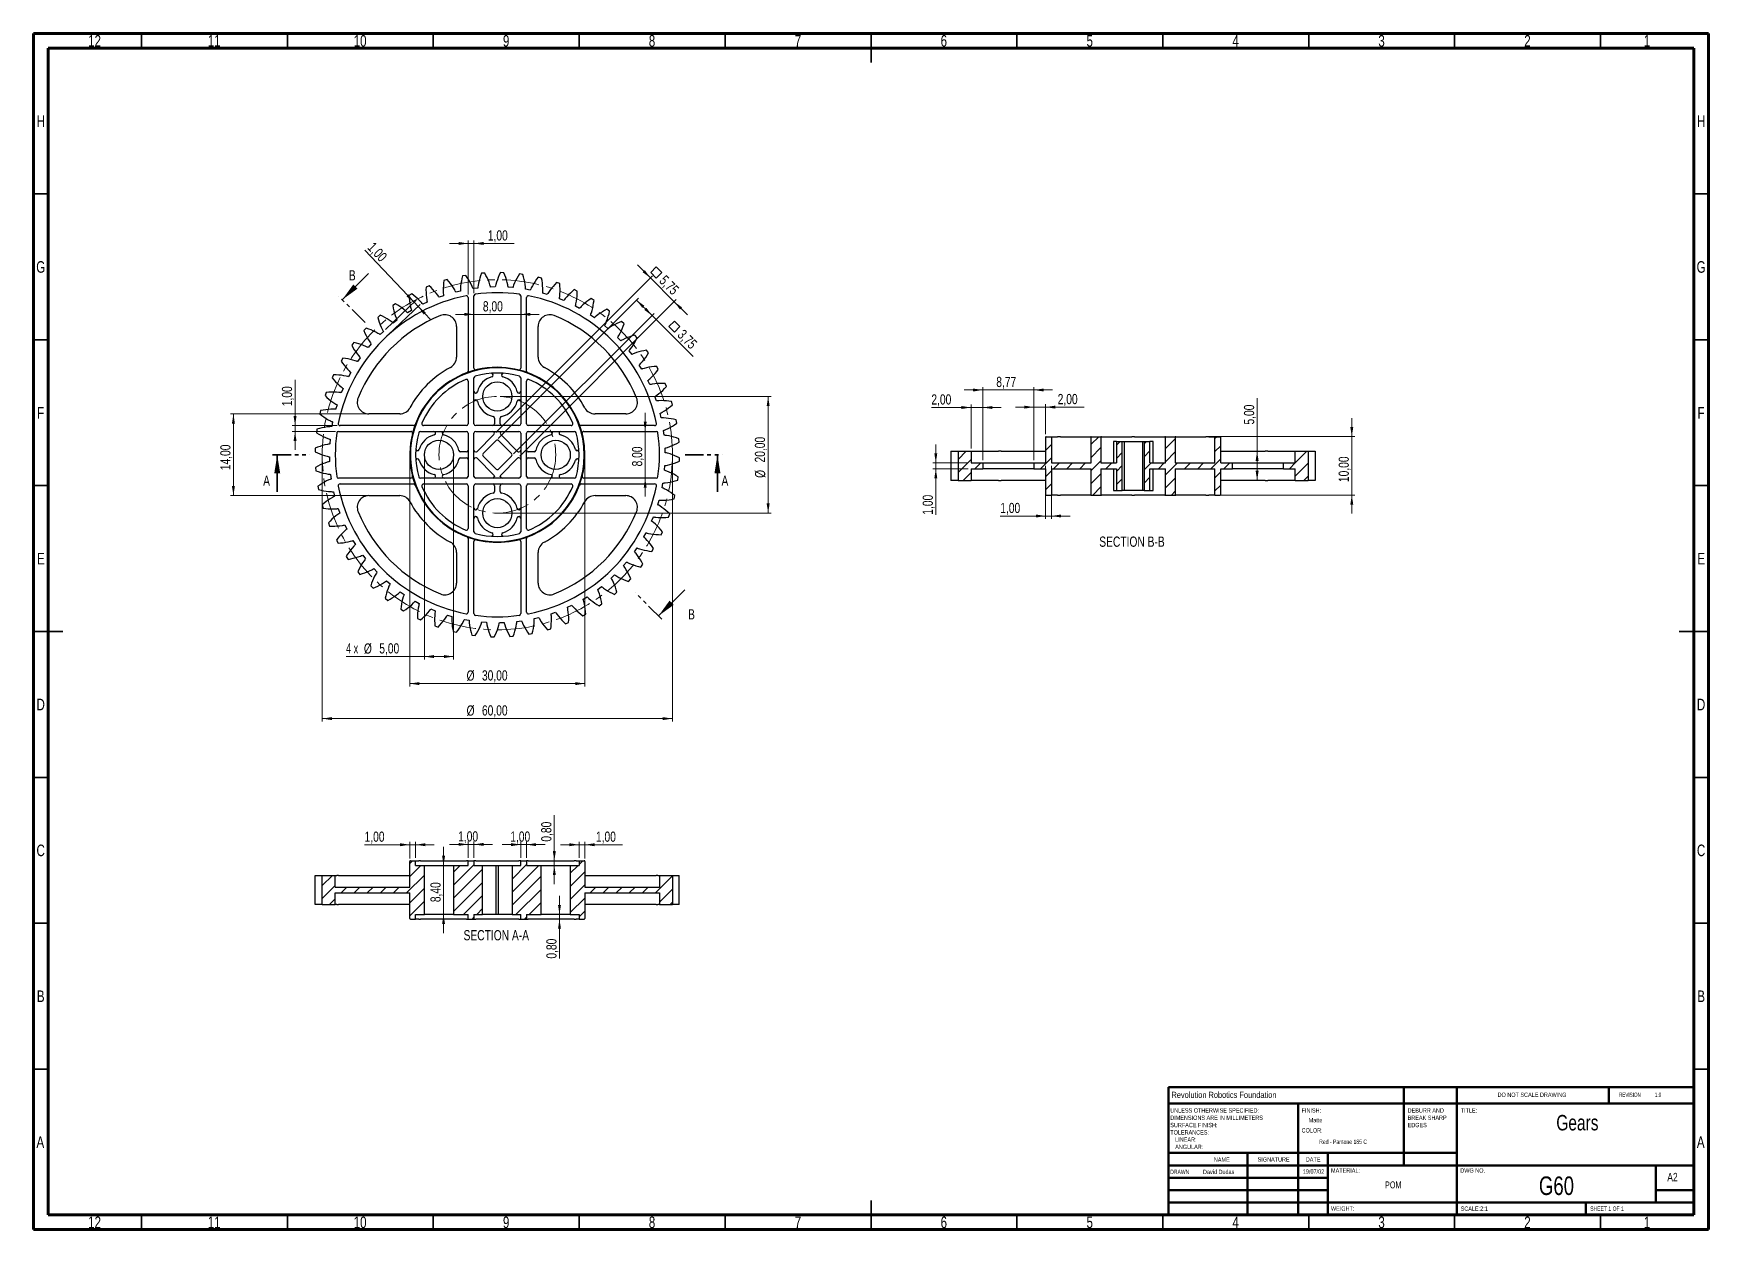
# Model space of a CAD drawing. Header units: millimetres. Extents: x 15 to 589, y 5 to 415.
import ezdxf

# ---------------------------------------------------------------- set-up
doc = ezdxf.new("R2010")
doc.units = ezdxf.units.MM
doc.linetypes.add('CENTERX2', pattern=[20.32, 12.7, -2.54, 2.54, -2.54])
doc.linetypes.add('PHANTOM', pattern=[12.7, 6.35, -1.27, 1.27, -1.27, 1.27, -1.27])
doc.styles.add('SLDTEXTSTYLE0', font='TXT', dxfattribs={"width": 0.75})
doc.styles.add('SLDTEXTSTYLE1', font='TXT', dxfattribs={"width": 0.686449})
doc.styles.add('SLDTEXTSTYLE2', font='TXT', dxfattribs={"width": 0.625})
doc.styles.add('SLDTEXTSTYLE3', font='TXT', dxfattribs={"width": 0.6875})
doc.styles.add('SLDTEXTSTYLE4', font='TXT', dxfattribs={"width": 0.697368})
doc.styles.add('SLDTEXTSTYLE5', font='TXT', dxfattribs={"width": 0.666667})
doc.dimstyles.new('SLDDIMSTYLE0', dxfattribs={"dimtxt": 3.5, "dimasz": 3.302, "dimexe": 0, "dimexo": 0.0625, "dimgap": 0.875, "dimtad": 1, "dimlfac": 0.5, "dimrnd": 1e-09, "dimzin": 12, "dimdsep": 46, "dimtxsty": 'SLDTEXTSTYLE0', "dimsah": 1, "dimcen": 0.09, "dimadec": 0, "dimazin": 3, "dimtfac": 1, "dimtofl": 0, "dimtmove": 0, "dimatfit": 3, "dimfxl": 0, "dimfrac": 2, "dimtolj": 1, "dimtzin": 12, "dimarcsym": 0})
doc.dimstyles.new('SLDDIMSTYLE1', dxfattribs={"dimtxt": 3.5, "dimasz": 3.302, "dimexe": 0, "dimexo": 0.0625, "dimgap": 0.875, "dimtad": 1, "dimlfac": 0.5, "dimrnd": 1e-09, "dimzin": 12, "dimdsep": 46, "dimtxsty": 'SLDTEXTSTYLE0', "dimsah": 1, "dimcen": 0.09, "dimadec": 0, "dimazin": 3, "dimtfac": 1, "dimtmove": 0, "dimatfit": 0, "dimfxl": 0, "dimfrac": 2, "dimtolj": 1, "dimtzin": 12, "dimarcsym": 0})
doc.dimstyles.new('SLDDIMSTYLE2', dxfattribs={"dimtxt": 3.5, "dimasz": 3.302, "dimexe": 0, "dimexo": 0.0625, "dimgap": 0.875, "dimtad": 1, "dimlfac": 0.5, "dimrnd": 1e-09, "dimdsep": 46, "dimtxsty": 'SLDTEXTSTYLE0', "dimsah": 1, "dimcen": 0.09, "dimadec": 0, "dimazin": 2, "dimtfac": 1, "dimtmove": 0, "dimatfit": 0, "dimfxl": 0, "dimfrac": 2, "dimtolj": 1, "dimtzin": 12, "dimarcsym": 0})

msp = doc.modelspace()

# ---------------------------------------------------------------- texts
at = {"color": 7, "linetype": 'Continuous', "lineweight": 0}
for s, insert, char_height, attachment_point, style in [('12', (35.92, 414.452), 3.9687, 2, 'SLDTEXTSTYLE0'), ('11', (76.92, 414.452), 3.9687, 2, 'SLDTEXTSTYLE0'), ('10', (126.92, 414.452), 3.9687, 2, 'SLDTEXTSTYLE0'), ('9', (176.96, 414.452), 3.969, 2, 'SLDTEXTSTYLE0'), ('8', (226.96, 414.452), 3.969, 2, 'SLDTEXTSTYLE0'), ('7', (276.96, 414.452), 3.969, 2, 'SLDTEXTSTYLE0'), ('6', (326.96, 414.452), 3.969, 2, 'SLDTEXTSTYLE0'), ('5', (376.96, 414.452), 3.969, 2, 'SLDTEXTSTYLE0'), ('4', (426.96, 414.452), 3.969, 2, 'SLDTEXTSTYLE0'), ('3', (476.96, 414.452), 3.969, 2, 'SLDTEXTSTYLE0'), ('2', (526.96, 414.452), 3.969, 2, 'SLDTEXTSTYLE0'), ('1', (567.96, 414.452), 3.969, 2, 'SLDTEXTSTYLE0'), ('H', (17.49, 386.952), 3.969, 2, 'SLDTEXTSTYLE0'), ('H', (586.49, 386.952), 3.969, 2, 'SLDTEXTSTYLE0'), ('G', (17.487, 336.952), 3.969, 2, 'SLDTEXTSTYLE0'), ('G', (586.487, 336.952), 3.969, 2, 'SLDTEXTSTYLE0'), ('F', (17.458, 286.952), 3.969, 2, 'SLDTEXTSTYLE0'), ('F', (586.458, 286.952), 3.969, 2, 'SLDTEXTSTYLE0'), ('SECTION B-B', (391.439, 242.547), 3.5, 2, 'SLDTEXTSTYLE0'), ('E', (17.508, 236.952), 3.969, 2, 'SLDTEXTSTYLE0'), ('E', (586.508, 236.952), 3.969, 2, 'SLDTEXTSTYLE0'), ('D', (17.453, 186.952), 3.969, 2, 'SLDTEXTSTYLE0'), ('D', (586.453, 186.952), 3.969, 2, 'SLDTEXTSTYLE0'), ('C', (17.459, 136.952), 3.969, 2, 'SLDTEXTSTYLE0'), ('C', (586.459, 136.952), 3.969, 2, 'SLDTEXTSTYLE0'), ('SECTION A-A', (173.59, 107.63), 3.5, 2, 'SLDTEXTSTYLE0'), ('B', (17.471, 86.952), 3.969, 2, 'SLDTEXTSTYLE0'), ('B', (586.471, 86.952), 3.969, 2, 'SLDTEXTSTYLE0'), ('Revolution Robotics Foundation', (404.963, 52.212), 2.11667, 1, 'SLDTEXTSTYLE0'), ('DO NOT SCALE DRAWING', (516.715, 51.937), 1.5, 1, 'SLDTEXTSTYLE0'), ('REVISION           1.0', (558.327, 51.937), 1.5, 1, 'SLDTEXTSTYLE2'), ('FINISH:', (449.564, 46.566), 1.5, 1, 'SLDTEXTSTYLE0'), ('TITLE:', (504.09, 46.576), 1.5, 1, 'SLDTEXTSTYLE0'), ('Matte', (452.005, 43.238), 1.4986, 1, 'SLDTEXTSTYLE0'), ('Gears', (544.069, 44.266), 5.2917, 2, 'SLDTEXTSTYLE0'), ('A', (17.34, 36.952), 3.969, 2, 'SLDTEXTSTYLE0'), ('COLOR:', (449.564, 39.742), 1.5, 1, 'SLDTEXTSTYLE0'), ('Red - Pantone 185 C', (463.792, 35.826), 1.4986, 2, 'SLDTEXTSTYLE4'), ('A', (586.34, 36.952), 3.969, 2, 'SLDTEXTSTYLE0'), ('NAME', (419.506, 29.716), 1.5, 1, 'SLDTEXTSTYLE0'), ('SIGNATURE', (434.494, 29.776), 1.5, 1, 'SLDTEXTSTYLE0'), ('DATE', (451.008, 29.776), 1.5, 1, 'SLDTEXTSTYLE0'), ('DRAWN', (404.554, 25.505), 1.5, 1, 'SLDTEXTSTYLE1'), ('David Dudas', (421.125, 25.503), 1.4986, 2, 'SLDTEXTSTYLE0'), ('19/07/02', (453.647, 25.603), 1.4986, 2, 'SLDTEXTSTYLE0'), ('MATERIAL:', (459.646, 25.986), 1.5, 1, 'SLDTEXTSTYLE0'), ('DWG NO.', (503.953, 25.986), 1.5, 1, 'SLDTEXTSTYLE0'), ('G60', (536.899, 23.181), 6.35, 2, 'SLDTEXTSTYLE0'), ('A2', (574.871, 24.406), 2.9104, 1, 'SLDTEXTSTYLE0'), ('POM', (480.966, 21.486), 2.3813, 2, 'SLDTEXTSTYLE0'), ('WEIGHT:', (459.618, 12.949), 1.4986, 1, 'SLDTEXTSTYLE0'), ('SCALE:2:1', (504.074, 12.9), 1.5, 1, 'SLDTEXTSTYLE0'), ('SHEET 1 OF 1', (548.478, 12.9), 1.5, 1, 'SLDTEXTSTYLE3'), ('12', (35.92, 9.452), 3.9687, 2, 'SLDTEXTSTYLE0'), ('11', (76.92, 9.452), 3.9687, 2, 'SLDTEXTSTYLE0'), ('10', (126.92, 9.452), 3.9687, 2, 'SLDTEXTSTYLE0'), ('9', (176.96, 9.452), 3.969, 2, 'SLDTEXTSTYLE0'), ('8', (226.96, 9.452), 3.969, 2, 'SLDTEXTSTYLE0'), ('7', (276.96, 9.452), 3.969, 2, 'SLDTEXTSTYLE0'), ('6', (326.96, 9.452), 3.969, 2, 'SLDTEXTSTYLE0'), ('5', (376.96, 9.452), 3.969, 2, 'SLDTEXTSTYLE0'), ('4', (426.96, 9.452), 3.969, 2, 'SLDTEXTSTYLE0'), ('3', (476.96, 9.452), 3.969, 2, 'SLDTEXTSTYLE0'), ('2', (526.96, 9.452), 3.969, 2, 'SLDTEXTSTYLE0'), ('1', (567.96, 9.452), 3.969, 2, 'SLDTEXTSTYLE0')]:
    msp.add_mtext(s, dxfattribs=dict(at, insert=insert, char_height=char_height, attachment_point=attachment_point, style=style))
at = {"color": 7, "linetype": 'Continuous', "char_height": 3.5, "attachment_point": 1, "style": 'SLDTEXTSTYLE0'}
for s, insert in [('B', (123.074, 333.864)), ('A', (93.696, 263.435)), ('A', (250.76, 263.435)), ('B', (239.306, 217.632))]:
    msp.add_mtext(s, dxfattribs=dict(at, insert=insert))

# ---------------------------------------------------------------- blocks, each defined once
blk = doc.blocks.new('SW_NOTE_0')
at = {"color": 0, "linetype": 'Continuous', "lineweight": 0, "char_height": 1.5, "attachment_point": 1, "style": 'SLDTEXTSTYLE0'}
for s, insert in [('UNLESS OTHERWISE SPECIFIED:', (0, 1.93)), ('TOLERANCES:', (0, -5.57)), ('SURFACE FINISH:', (0, -3.07)), ('DIMENSIONS ARE IN MILLIMETERS', (0, -0.57)), ('ANGULAR:', (1.69, -10.57)), ('LINEAR:', (1.69, -8.07))]:
    blk.add_mtext(s, dxfattribs=dict(at, insert=insert))
blk = doc.blocks.new('SW_NOTE_0_1')
at = {"color": 0, "linetype": 'Continuous', "lineweight": 0, "char_height": 1.5, "attachment_point": 1, "style": 'SLDTEXTSTYLE0'}
for s, insert in [('DEBURR AND', (0, 1.93)), ('BREAK SHARP', (0, -0.57)), ('EDGES', (0, -3.07))]:
    blk.add_mtext(s, dxfattribs=dict(at, insert=insert))
blk = doc.blocks.new('_D')
at = {"color": 7, "linetype": 'Continuous', "lineweight": 0}
for p, q in [((113.95, 269.58), (113.95, 179.14)), ((233.95, 269.58), (233.95, 179.14)), ((113.95, 180.14), (233.95, 180.14))]:
    blk.add_line(p, q, dxfattribs=at)
at = {"color": 7, "linetype": 'Continuous', "lineweight": 18}
for points in [[(113.95, 180.14), (117.25, 179.63), (117.25, 180.65)], [(233.95, 180.14), (230.65, 180.65), (230.65, 179.63)]]:
    blk.add_solid(points, dxfattribs=at)
at = {"color": 7, "linetype": 'Continuous', "lineweight": 18, "char_height": 3.5, "attachment_point": 1, "style": 'SLDTEXTSTYLE0'}
for s, insert in [('%%c', (163.41, 184.65)), ('60,00', (168.68, 184.7))]:
    blk.add_mtext(s, dxfattribs=dict(at, insert=insert))
blk = doc.blocks.new('_D_1')
at = {"color": 7, "linetype": 'Continuous', "lineweight": 0}
for p, q in [((174.95, 290.58), (267.76, 290.58)), ((266.76, 250.58), (266.76, 290.58)), ((174.95, 250.58), (267.76, 250.58))]:
    blk.add_line(p, q, dxfattribs=at)
at = {"color": 7, "linetype": 'Continuous', "lineweight": 18}
for points in [[(266.76, 290.58), (266.25, 287.28), (267.26, 287.28)], [(266.76, 250.58), (267.26, 253.88), (266.25, 253.88)]]:
    blk.add_solid(points, dxfattribs=at)
at = {"color": 7, "linetype": 'Continuous', "lineweight": 18, "char_height": 3.5, "attachment_point": 1, "rotation": 90, "style": 'SLDTEXTSTYLE0'}
for s, insert in [('20,00', (262.19, 267.94)), ('%%c', (262.24, 262.66))]:
    blk.add_mtext(s, dxfattribs=dict(at, insert=insert))
blk = doc.blocks.new('_D_2')
at = {"color": 7, "linetype": 'Continuous', "lineweight": 0}
for p, q in [((143.95, 269.58), (143.95, 191.14)), ((203.95, 269.58), (203.95, 191.14)), ((143.95, 192.14), (203.95, 192.14))]:
    blk.add_line(p, q, dxfattribs=at)
at = {"color": 7, "linetype": 'Continuous', "lineweight": 18}
for points in [[(143.95, 192.14), (147.25, 191.63), (147.25, 192.65)], [(203.95, 192.14), (200.65, 192.65), (200.65, 191.63)]]:
    blk.add_solid(points, dxfattribs=at)
at = {"color": 7, "linetype": 'Continuous', "lineweight": 18, "char_height": 3.5, "attachment_point": 1, "style": 'SLDTEXTSTYLE0'}
for s, insert in [('%%c', (163.41, 196.65)), ('30,00', (168.68, 196.7))]:
    blk.add_mtext(s, dxfattribs=dict(at, insert=insert))
blk = doc.blocks.new('SW_SYMBOL_MOD_BOX')
at = {"color": 0, "linetype": 'Continuous', "lineweight": 18}
for p, q in [((200, 200), (200, 800)), ((200, 800), (800, 800)), ((200, 200), (800, 200)), ((800, 800), (800, 200))]:
    blk.add_line(p, q, dxfattribs=at)
blk = doc.blocks.new('_D_3')
at = {"color": 7, "linetype": 'Continuous', "lineweight": 0}
for p, q in [((174.24, 276.17), (222.38, 324.31)), ((221.67, 323.6), (226.98, 318.3)), ((179.54, 270.86), (227.68, 319.01)), ((226.98, 318.3), (241.06, 304.22))]:
    blk.add_line(p, q, dxfattribs=at)
at = {"color": 7, "linetype": 'Continuous', "lineweight": 18}
for points in [[(221.67, 323.6), (223.65, 320.91), (224.37, 321.63)], [(226.98, 318.3), (225, 321), (224.28, 320.28)]]:
    blk.add_solid(points, dxfattribs=at)
at = {"color": 7, "linetype": 'Continuous', "lineweight": 18, "xscale": 0.004470703125, "yscale": 0.004470703125, "zscale": 0.004470703125, "rotation": 315.0000000000009}
blk.add_blockref('SW_SYMBOL_MOD_BOX', (231.47, 314.5), dxfattribs=at)
at = {"color": 7, "linetype": 'Continuous', "lineweight": 18, "insert": (237.89, 313.85), "char_height": 3.5, "attachment_point": 1, "rotation": 315, "style": 'SLDTEXTSTYLE0'}
blk.add_mtext('3,75', dxfattribs=at)
blk = doc.blocks.new('_D_4')
at = {"color": 7, "linetype": 'Continuous', "lineweight": 0}
for p, q in [((226.44, 331.19), (221.94, 335.68)), ((173.48, 278.24), (227.14, 331.9)), ((226.44, 331.19), (234.57, 323.06)), ((181.62, 270.11), (235.27, 323.77)), ((234.57, 323.06), (239.06, 318.57))]:
    blk.add_line(p, q, dxfattribs=at)
at = {"color": 7, "linetype": 'Continuous', "lineweight": 18}
for points in [[(226.44, 331.19), (224.46, 333.89), (223.74, 333.17)], [(234.57, 323.06), (236.54, 320.37), (237.26, 321.09)]]:
    blk.add_solid(points, dxfattribs=at)
at = {"color": 7, "linetype": 'Continuous', "lineweight": 18, "xscale": 0.004470703125, "yscale": 0.004470703125, "zscale": 0.004470703125, "rotation": 315.0000000000008}
blk.add_blockref('SW_SYMBOL_MOD_BOX', (225.25, 333.06), dxfattribs=at)
at = {"color": 7, "linetype": 'Continuous', "lineweight": 18, "insert": (231.67, 332.41), "char_height": 3.5, "attachment_point": 1, "rotation": 315, "style": 'SLDTEXTSTYLE0'}
blk.add_mtext('5,75', dxfattribs=at)
blk = doc.blocks.new('_D_5')
at = {"color": 7, "linetype": 'Continuous', "lineweight": 0}
for p, q in [((148.95, 269.58), (148.95, 200.41)), ((158.95, 269.58), (158.95, 200.41)), ((148.95, 201.41), (122.1, 201.41)), ((148.95, 201.41), (158.95, 201.41))]:
    blk.add_line(p, q, dxfattribs=at)
at = {"color": 7, "linetype": 'Continuous', "lineweight": 18}
for points in [[(148.95, 201.41), (152.25, 200.9), (152.25, 201.92)], [(158.95, 201.41), (155.65, 201.92), (155.65, 200.9)]]:
    blk.add_solid(points, dxfattribs=at)
at = {"color": 7, "linetype": 'Continuous', "lineweight": 18, "char_height": 3.5, "attachment_point": 1}
for s, insert, style in [('4 x', (122.1, 205.97), 'SLDTEXTSTYLE5'), ('%%c', (128.22, 205.92), 'SLDTEXTSTYLE0'), ('5,00', (133.5, 205.97), 'SLDTEXTSTYLE0')]:
    blk.add_mtext(s, dxfattribs=dict(at, insert=insert, style=style))
blk = doc.blocks.new('_D_6')
at = {"color": 7, "linetype": 'Continuous', "lineweight": 0}
for p, q in [((163.95, 343.02), (157.6, 343.02)), ((163.95, 325.49), (163.95, 344.02)), ((163.95, 343.02), (165.95, 343.02)), ((165.95, 326.02), (165.95, 344.02)), ((165.95, 343.02), (179.75, 343.02))]:
    blk.add_line(p, q, dxfattribs=at)
at = {"color": 7, "linetype": 'Continuous', "lineweight": 18}
for points in [[(163.95, 343.02), (160.65, 343.53), (160.65, 342.51)], [(165.95, 343.02), (169.25, 342.51), (169.25, 343.53)]]:
    blk.add_solid(points, dxfattribs=at)
at = {"color": 7, "linetype": 'Continuous', "lineweight": 18, "insert": (170.7, 347.53), "char_height": 3.5, "attachment_point": 1, "style": 'SLDTEXTSTYLE0'}
blk.add_mtext('1,00', dxfattribs=at)
blk = doc.blocks.new('_D_7')
at = {"color": 7, "linetype": 'Continuous', "lineweight": 0}
for p, q in [((104.63, 280.58), (104.63, 296.29)), ((119.04, 280.58), (103.63, 280.58)), ((118.51, 278.58), (103.63, 278.58)), ((104.63, 280.58), (104.63, 278.58)), ((104.63, 278.58), (104.63, 272.23))]:
    blk.add_line(p, q, dxfattribs=at)
at = {"color": 7, "linetype": 'Continuous', "lineweight": 18}
for points in [[(104.63, 280.58), (105.14, 283.88), (104.13, 283.88)], [(104.63, 278.58), (104.13, 275.28), (105.14, 275.28)]]:
    blk.add_solid(points, dxfattribs=at)
at = {"color": 7, "linetype": 'Continuous', "lineweight": 18, "insert": (100.12, 287.24), "char_height": 3.5, "attachment_point": 1, "rotation": 90, "style": 'SLDTEXTSTYLE0'}
blk.add_mtext('1,00', dxfattribs=at)
blk = doc.blocks.new('_D_8')
at = {"color": 7, "linetype": 'Continuous', "lineweight": 0}
for p, q in [((224.62, 278.58), (224.62, 284.93)), ((224.62, 278.58), (224.62, 262.58)), ((224.62, 262.58), (224.62, 256.23))]:
    blk.add_line(p, q, dxfattribs=at)
at = {"color": 7, "linetype": 'Continuous', "lineweight": 18}
for points in [[(224.62, 278.58), (225.13, 281.88), (224.12, 281.88)], [(224.62, 262.58), (224.12, 259.28), (225.13, 259.28)]]:
    blk.add_solid(points, dxfattribs=at)
at = {"color": 7, "linetype": 'Continuous', "lineweight": 18, "insert": (220.11, 266.59), "char_height": 3.5, "attachment_point": 1, "rotation": 90, "style": 'SLDTEXTSTYLE0'}
blk.add_mtext('8,00', dxfattribs=at)
blk = doc.blocks.new('_D_9')
at = {"color": 7, "linetype": 'Continuous', "lineweight": 0}
for p, q in [((165.95, 318.72), (159.6, 318.72)), ((165.95, 318.72), (181.95, 318.72)), ((181.95, 318.72), (188.3, 318.72))]:
    blk.add_line(p, q, dxfattribs=at)
at = {"color": 7, "linetype": 'Continuous', "lineweight": 18}
for points in [[(165.95, 318.72), (162.65, 319.23), (162.65, 318.21)], [(181.95, 318.72), (185.25, 318.21), (185.25, 319.23)]]:
    blk.add_solid(points, dxfattribs=at)
at = {"color": 7, "linetype": 'Continuous', "lineweight": 18, "insert": (169, 323.23), "char_height": 3.5, "attachment_point": 1, "style": 'SLDTEXTSTYLE0'}
blk.add_mtext('8,00', dxfattribs=at)
blk = doc.blocks.new('_D_10')
at = {"color": 7, "linetype": 'Continuous', "lineweight": 0}
for p, q in [((145.43, 322.84), (128.49, 340.69)), ((135.65, 313.57), (146.15, 323.53)), ((136.44, 311.56), (147.53, 322.08)), ((145.43, 322.84), (146.81, 321.39)), ((146.81, 321.39), (151.18, 316.79))]:
    blk.add_line(p, q, dxfattribs=at)
at = {"color": 7, "linetype": 'Continuous', "lineweight": 18}
for points in [[(145.43, 322.84), (143.52, 325.59), (142.79, 324.89)], [(146.81, 321.39), (148.71, 318.65), (149.45, 319.35)]]:
    blk.add_solid(points, dxfattribs=at)
at = {"color": 7, "linetype": 'Continuous', "lineweight": 18, "insert": (131.76, 343.8), "char_height": 3.5, "attachment_point": 1, "rotation": 313.5, "style": 'SLDTEXTSTYLE0'}
blk.add_mtext('1,00', dxfattribs=at)
blk = doc.blocks.new('_D_11')
at = {"color": 7, "linetype": 'Continuous', "lineweight": 0}
for p, q in [((128.95, 284.58), (82.51, 284.58)), ((83.51, 284.58), (83.51, 256.58)), ((128.95, 256.58), (82.51, 256.58))]:
    blk.add_line(p, q, dxfattribs=at)
at = {"color": 7, "linetype": 'Continuous', "lineweight": 18}
for points in [[(83.51, 284.58), (83, 281.28), (84.02, 281.28)], [(83.51, 256.58), (84.02, 259.88), (83, 259.88)]]:
    blk.add_solid(points, dxfattribs=at)
at = {"color": 7, "linetype": 'Continuous', "lineweight": 18, "insert": (79, 265.3), "char_height": 3.5, "attachment_point": 1, "rotation": 90, "style": 'SLDTEXTSTYLE0'}
blk.add_mtext('14,00', dxfattribs=at)
blk = doc.blocks.new('_D_12')
at = {"color": 7, "linetype": 'Continuous', "lineweight": 0}
for p, q in [((155.53, 129.79), (155.53, 136.14)), ((155.53, 112.99), (155.53, 129.79)), ((149.95, 112.99), (156.53, 112.99)), ((155.53, 112.99), (155.53, 106.64))]:
    blk.add_line(p, q, dxfattribs=at)
at = {"color": 7, "linetype": 'Continuous', "lineweight": 18}
for points in [[(155.53, 129.79), (156.03, 133.1), (155.02, 133.1)], [(155.53, 112.99), (155.02, 109.69), (156.03, 109.69)]]:
    blk.add_solid(points, dxfattribs=at)
at = {"color": 7, "linetype": 'Continuous', "lineweight": 18, "insert": (151.01, 117.22), "char_height": 3.5, "attachment_point": 1, "rotation": 90, "style": 'SLDTEXTSTYLE0'}
blk.add_mtext('8,40', dxfattribs=at)
blk = doc.blocks.new('_D_13')
at = {"color": 7, "linetype": 'Continuous', "lineweight": 0}
for p, q in [((193.48, 131.39), (193.48, 147.01)), ((193.48, 131.39), (193.48, 129.79)), ((193.48, 129.79), (193.48, 123.44))]:
    blk.add_line(p, q, dxfattribs=at)
at = {"color": 7, "linetype": 'Continuous', "lineweight": 18}
for points in [[(193.48, 131.39), (193.99, 134.7), (192.97, 134.7)], [(193.48, 129.79), (192.97, 126.49), (193.99, 126.49)]]:
    blk.add_solid(points, dxfattribs=at)
at = {"color": 7, "linetype": 'Continuous', "lineweight": 18, "insert": (188.97, 137.96), "char_height": 3.5, "attachment_point": 1, "rotation": 90, "style": 'SLDTEXTSTYLE0'}
blk.add_mtext('0,80', dxfattribs=at)
blk = doc.blocks.new('_D_14')
at = {"color": 7, "linetype": 'Continuous', "lineweight": 0}
for p, q in [((195.25, 112.99), (195.25, 119.34)), ((195.25, 112.99), (195.25, 111.39)), ((195.25, 111.39), (195.25, 97.87))]:
    blk.add_line(p, q, dxfattribs=at)
at = {"color": 7, "linetype": 'Continuous', "lineweight": 18}
for points in [[(195.25, 112.99), (195.76, 116.3), (194.74, 116.3)], [(195.25, 111.39), (194.74, 108.09), (195.76, 108.09)]]:
    blk.add_solid(points, dxfattribs=at)
at = {"color": 7, "linetype": 'Continuous', "lineweight": 18, "insert": (190.74, 97.87), "char_height": 3.5, "attachment_point": 1, "rotation": 90, "style": 'SLDTEXTSTYLE0'}
blk.add_mtext('0,80', dxfattribs=at)
blk = doc.blocks.new('_D_15')
at = {"color": 7, "linetype": 'Continuous', "lineweight": 0}
for p, q in [((201.95, 132.39), (201.95, 137.91)), ((203.95, 132.19), (203.95, 137.91)), ((201.95, 136.91), (195.6, 136.91)), ((201.95, 136.91), (203.95, 136.91)), ((203.95, 136.91), (216.8, 136.91))]:
    blk.add_line(p, q, dxfattribs=at)
at = {"color": 7, "linetype": 'Continuous', "lineweight": 18}
for points in [[(201.95, 136.91), (198.65, 137.41), (198.65, 136.4)], [(203.95, 136.91), (207.25, 136.4), (207.25, 137.41)]]:
    blk.add_solid(points, dxfattribs=at)
at = {"color": 7, "linetype": 'Continuous', "lineweight": 18, "insert": (207.74, 141.42), "char_height": 3.5, "attachment_point": 1, "style": 'SLDTEXTSTYLE0'}
blk.add_mtext('1,00', dxfattribs=at)
blk = doc.blocks.new('_D_16')
at = {"color": 7, "linetype": 'Continuous', "lineweight": 0}
for p, q in [((143.95, 132.19), (143.95, 137.91)), ((145.95, 132.39), (145.95, 137.91)), ((143.95, 136.91), (128.46, 136.91)), ((143.95, 136.91), (145.95, 136.91)), ((145.95, 136.91), (152.3, 136.91))]:
    blk.add_line(p, q, dxfattribs=at)
at = {"color": 7, "linetype": 'Continuous', "lineweight": 18}
for points in [[(143.95, 136.91), (140.65, 137.41), (140.65, 136.4)], [(145.95, 136.91), (149.25, 136.4), (149.25, 137.41)]]:
    blk.add_solid(points, dxfattribs=at)
at = {"color": 7, "linetype": 'Continuous', "lineweight": 18, "insert": (128.46, 141.42), "char_height": 3.5, "attachment_point": 1, "style": 'SLDTEXTSTYLE0'}
blk.add_mtext('1,00', dxfattribs=at)
blk = doc.blocks.new('_D_17')
at = {"color": 7, "linetype": 'Continuous', "lineweight": 0}
for p, q in [((163.95, 132.39), (163.95, 138.01)), ((165.95, 132.39), (165.95, 138.01)), ((163.95, 137.01), (157.6, 137.01)), ((163.95, 137.01), (165.95, 137.01)), ((165.95, 137.01), (172.3, 137.01))]:
    blk.add_line(p, q, dxfattribs=at)
at = {"color": 7, "linetype": 'Continuous', "lineweight": 18}
for points in [[(163.95, 137.01), (160.65, 137.52), (160.65, 136.51)], [(165.95, 137.01), (169.25, 136.51), (169.25, 137.52)]]:
    blk.add_solid(points, dxfattribs=at)
at = {"color": 7, "linetype": 'Continuous', "lineweight": 18, "insert": (160.53, 141.52), "char_height": 3.5, "attachment_point": 1, "style": 'SLDTEXTSTYLE0'}
blk.add_mtext('1,00', dxfattribs=at)
blk = doc.blocks.new('_D_18')
at = {"color": 7, "linetype": 'Continuous', "lineweight": 0}
for p, q in [((181.95, 132.39), (181.95, 137.94)), ((183.95, 132.39), (183.95, 137.94)), ((181.95, 136.94), (175.6, 136.94)), ((181.95, 136.94), (183.95, 136.94)), ((183.95, 136.94), (190.3, 136.94))]:
    blk.add_line(p, q, dxfattribs=at)
at = {"color": 7, "linetype": 'Continuous', "lineweight": 18}
for points in [[(181.95, 136.94), (178.65, 137.45), (178.65, 136.43)], [(183.95, 136.94), (187.25, 136.43), (187.25, 137.45)]]:
    blk.add_solid(points, dxfattribs=at)
at = {"color": 7, "linetype": 'Continuous', "lineweight": 18, "insert": (178.38, 141.45), "char_height": 3.5, "attachment_point": 1, "style": 'SLDTEXTSTYLE0'}
blk.add_mtext('1,00', dxfattribs=at)
blk = doc.blocks.new('_D_19')
at = {"color": 7, "linetype": 'Continuous', "lineweight": 0}
for p, q in [((336.31, 272.79), (336.31, 287.79)), ((340.31, 268.79), (340.31, 287.79)), ((336.31, 286.79), (322.69, 286.79)), ((336.31, 286.79), (340.31, 286.79)), ((340.31, 286.79), (346.66, 286.79))]:
    blk.add_line(p, q, dxfattribs=at)
at = {"color": 7, "linetype": 'Continuous', "lineweight": 18}
for points in [[(336.31, 286.79), (333.01, 287.29), (333.01, 286.28)], [(340.31, 286.79), (343.61, 286.28), (343.61, 287.29)]]:
    blk.add_solid(points, dxfattribs=at)
at = {"color": 7, "linetype": 'Continuous', "lineweight": 18, "insert": (322.69, 291.3), "char_height": 3.5, "attachment_point": 1, "style": 'SLDTEXTSTYLE0'}
blk.add_mtext('2,00', dxfattribs=at)
blk = doc.blocks.new('_D_20')
at = {"color": 7, "linetype": 'Continuous', "lineweight": 0}
for p, q in [((357.85, 268.79), (357.85, 287.91)), ((361.85, 277.59), (361.85, 287.91)), ((357.85, 286.91), (351.5, 286.91)), ((357.85, 286.91), (361.85, 286.91)), ((361.85, 286.91), (375.03, 286.91))]:
    blk.add_line(p, q, dxfattribs=at)
at = {"color": 7, "linetype": 'Continuous', "lineweight": 18}
for points in [[(357.85, 286.91), (354.55, 287.42), (354.55, 286.41)], [(361.85, 286.91), (365.15, 286.41), (365.15, 287.42)]]:
    blk.add_solid(points, dxfattribs=at)
at = {"color": 7, "linetype": 'Continuous', "lineweight": 18, "insert": (365.98, 291.43), "char_height": 3.5, "attachment_point": 1, "style": 'SLDTEXTSTYLE0'}
blk.add_mtext('2,00', dxfattribs=at)
blk = doc.blocks.new('_D_21')
at = {"color": 7, "linetype": 'Continuous', "lineweight": 0}
for p, q in [((361.85, 266.79), (361.85, 248.59)), ((363.85, 266.79), (363.85, 248.59)), ((361.85, 249.59), (346.3, 249.59)), ((361.85, 249.59), (363.85, 249.59)), ((363.85, 249.59), (370.2, 249.59))]:
    blk.add_line(p, q, dxfattribs=at)
at = {"color": 7, "linetype": 'Continuous', "lineweight": 18}
for points in [[(361.85, 249.59), (358.55, 250.1), (358.55, 249.08)], [(363.85, 249.59), (367.15, 249.08), (367.15, 250.1)]]:
    blk.add_solid(points, dxfattribs=at)
at = {"color": 7, "linetype": 'Continuous', "lineweight": 18, "insert": (346.3, 254.1), "char_height": 3.5, "attachment_point": 1, "style": 'SLDTEXTSTYLE0'}
blk.add_mtext('1,00', dxfattribs=at)
blk = doc.blocks.new('_D_22')
at = {"color": 7, "linetype": 'Continuous', "lineweight": 0}
for p, q in [((324.21, 267.79), (324.21, 274.14)), ((335.31, 267.79), (323.21, 267.79)), ((335.31, 265.79), (323.21, 265.79)), ((324.21, 267.79), (324.21, 265.79)), ((324.21, 265.79), (324.21, 250.04))]:
    blk.add_line(p, q, dxfattribs=at)
at = {"color": 7, "linetype": 'Continuous', "lineweight": 18}
for points in [[(324.21, 267.79), (324.72, 271.09), (323.7, 271.09)], [(324.21, 265.79), (323.7, 262.48), (324.72, 262.48)]]:
    blk.add_solid(points, dxfattribs=at)
at = {"color": 7, "linetype": 'Continuous', "lineweight": 18, "insert": (319.7, 250.04), "char_height": 3.5, "attachment_point": 1, "rotation": 90, "style": 'SLDTEXTSTYLE0'}
blk.add_mtext('1,00', dxfattribs=at)
blk = doc.blocks.new('_D_23')
at = {"color": 7, "linetype": 'Continuous', "lineweight": 0}
for p, q in [((466.76, 276.79), (466.76, 283.14)), ((417.79, 276.79), (467.76, 276.79)), ((466.76, 276.79), (466.76, 256.79)), ((417.79, 256.79), (467.76, 256.79)), ((466.76, 256.79), (466.76, 250.44))]:
    blk.add_line(p, q, dxfattribs=at)
at = {"color": 7, "linetype": 'Continuous', "lineweight": 18}
for points in [[(466.76, 276.79), (467.27, 280.09), (466.25, 280.09)], [(466.76, 256.79), (466.25, 253.48), (467.27, 253.48)]]:
    blk.add_solid(points, dxfattribs=at)
at = {"color": 7, "linetype": 'Continuous', "lineweight": 18, "insert": (462.25, 261.22), "char_height": 3.5, "attachment_point": 1, "rotation": 90, "style": 'SLDTEXTSTYLE0'}
blk.add_mtext('10,00', dxfattribs=at)
blk = doc.blocks.new('_D_24')
at = {"color": 7, "linetype": 'Continuous', "lineweight": 0}
for q in [(434.32, 290.01), (434.32, 261.79)]:
    blk.add_line((434.32, 271.79), q, dxfattribs=at)
at = {"color": 7, "linetype": 'Continuous', "lineweight": 18}
for points in [[(434.32, 271.79), (433.81, 268.48), (434.83, 268.48)], [(434.32, 261.79), (434.83, 265.09), (433.81, 265.09)]]:
    blk.add_solid(points, dxfattribs=at)
at = {"color": 7, "linetype": 'Continuous', "lineweight": 18, "insert": (429.81, 280.95), "char_height": 3.5, "attachment_point": 1, "rotation": 90, "style": 'SLDTEXTSTYLE0'}
blk.add_mtext('5,00', dxfattribs=at)
blk = doc.blocks.new('_D_25')
at = {"color": 7, "linetype": 'Continuous', "lineweight": 0}
for p, q in [((340.31, 292.79), (333.96, 292.79)), ((340.31, 268.79), (340.31, 293.79)), ((340.31, 292.79), (357.85, 292.79)), ((357.85, 268.79), (357.85, 293.79)), ((357.85, 292.79), (364.2, 292.79))]:
    blk.add_line(p, q, dxfattribs=at)
at = {"color": 7, "linetype": 'Continuous', "lineweight": 18}
for points in [[(340.31, 292.79), (337.01, 293.29), (337.01, 292.28)], [(357.85, 292.79), (361.15, 292.28), (361.15, 293.29)]]:
    blk.add_solid(points, dxfattribs=at)
at = {"color": 7, "linetype": 'Continuous', "lineweight": 18, "insert": (344.93, 297.3), "char_height": 3.5, "attachment_point": 1, "style": 'SLDTEXTSTYLE0'}
blk.add_mtext('8,77', dxfattribs=at)

# ---------------------------------------------------------------- dimensions: what is measured, and where the dimension line sits
at = {"color": 7, "linetype": 'Continuous', "lineweight": 18}
for base, p1, p2, picture, middle in [((165.953, 343.021), (163.953, 324.492), (165.953, 325.024), '_D_6', (175.226, 343.021)), ((181.953, 318.717), (165.953, 325.024), (181.953, 325.024), '_D_9', (173.528, 318.717)), ((357.853, 292.785), (340.308, 267.785), (357.853, 267.785), '_D_25', (349.452, 292.785)), ((361.853, 286.915), (357.853, 267.785), (361.853, 276.585), '_D_20', (370.501, 286.915)), ((363.853, 249.592), (361.853, 267.785), (363.853, 267.785), '_D_21', (350.826, 249.592)), ((145.953, 136.907), (143.953, 131.194), (145.953, 131.394), '_D_16', (132.985, 136.907)), ((165.953, 137.013), (163.953, 131.394), (165.953, 131.394), '_D_17', (165.06, 137.013)), ((183.953, 136.94), (181.953, 131.394), (183.953, 131.394), '_D_18', (182.907, 136.94)), ((203.953, 136.907), (201.953, 131.394), (203.953, 131.194), '_D_15', (212.27, 136.907))]:
    dim = msp.add_linear_dim(base=base, p1=p1, p2=p2, dimstyle='SLDDIMSTYLE1', dxfattribs=at)
    dim.commit()
    dim.dimension.update_dxf_attribs({"geometry": picture, "text_midpoint": middle, "dimtype": 160})
for base, p1, p2, angle, dimstyle, picture, middle in [((146.806, 321.392), (134.929, 312.878), (135.719, 310.87), 313.5, 'SLDDIMSTYLE1', '_D_10', (131.606, 337.409)), ((104.635, 278.58), (120.041, 280.58), (119.509, 278.58), 90, 'SLDDIMSTYLE1', '_D_7', (104.635, 291.765)), ((340.308, 286.785), (336.308, 271.785), (340.308, 267.785), 0, 'SLDDIMSTYLE1', '_D_19', (327.216, 286.785)), ((434.321, 261.785), (437.046, 271.785), (437.046, 261.785), 90, 'SLDDIMSTYLE0', '_D_24', (434.321, 285.48)), ((83.512, 256.58), (129.947, 284.58), (129.947, 256.58), 90, 'SLDDIMSTYLE0', '_D_11', (83.512, 271.12)), ((224.625, 262.58), (228.397, 278.58), (228.397, 262.58), 90, 'SLDDIMSTYLE1', '_D_8', (224.625, 271.12)), ((466.762, 256.785), (416.79, 276.785), (416.79, 256.785), 90, 'SLDDIMSTYLE1', '_D_23', (466.762, 267.041)), ((324.212, 265.785), (336.308, 267.785), (336.308, 265.785), 90, 'SLDDIMSTYLE1', '_D_22', (324.212, 254.563)), ((193.48, 129.794), (203.753, 131.394), (186.523, 129.794), 90, 'SLDDIMSTYLE2', '_D_13', (193.48, 142.488)), ((155.527, 129.794), (148.953, 112.994), (158.953, 129.794), 90, 'SLDDIMSTYLE1', '_D_12', (155.527, 121.744)), ((195.247, 111.394), (201.878, 112.994), (203.753, 111.394), 90, 'SLDDIMSTYLE2', '_D_14', (195.247, 102.395))]:
    dim = msp.add_linear_dim(base=base, p1=p1, p2=p2, angle=angle, dimstyle=dimstyle, dxfattribs=at)
    dim.commit()
    dim.dimension.update_dxf_attribs({"geometry": picture, "text_midpoint": middle, "dimtype": 160})
for base, p1, p2, angle, text, dimstyle, picture, middle in [((234.567, 323.062), (172.777, 277.536), (180.909, 269.404), 315, '{\\fGDT;o}<>', 'SLDDIMSTYLE1', '_D_4', (229.877, 327.752)), ((226.977, 318.301), (173.529, 275.459), (178.832, 270.156), 315, '{\\fGDT;o}<>', 'SLDDIMSTYLE0', '_D_3', (236.091, 309.188)), ((266.757, 290.58), (173.953, 250.58), (173.953, 290.58), 90, '%%c<>', 'SLDDIMSTYLE0', '_D_1', (266.757, 271.12))]:
    dim = msp.add_linear_dim(base=base, p1=p1, p2=p2, angle=angle, text=text, dimstyle=dimstyle, dxfattribs=at)
    dim.commit()
    dim.dimension.update_dxf_attribs({"geometry": picture, "text_midpoint": middle, "dimtype": 160})
for base, p1, p2, text, picture, middle in [((233.953, 180.139), (113.953, 270.58), (233.953, 270.58), '%%c<>', '_D', (171.864, 180.139)), ((158.953, 201.409), (148.953, 270.58), (158.953, 270.58), '4 x%%c<>', '_D_5', (132.326, 201.409)), ((203.953, 192.139), (143.953, 270.58), (203.953, 270.58), '%%c<>', '_D_2', (171.864, 192.139))]:
    dim = msp.add_linear_dim(base=base, p1=p1, p2=p2, text=text, dimstyle='SLDDIMSTYLE0', dxfattribs=at)
    dim.commit()
    dim.dimension.update_dxf_attribs({"geometry": picture, "text_midpoint": middle, "dimtype": 160})

# ---------------------------------------------------------------- hatches: boundary and pattern name
at = {"linetype": 'Continuous', "lineweight": 18}
h = msp.add_hatch(dxfattribs=at)
h.set_pattern_fill('ANSI31', style=0)
edge = h.paths.add_edge_path(flags=0)
edge.add_line((380.788, 276.785), (377.462, 276.785))
edge.add_line((377.462, 276.785), (377.462, 267.785))
edge.add_line((377.462, 267.785), (363.853, 267.785))
edge.add_line((363.853, 267.785), (363.853, 276.785))
edge.add_line((363.853, 276.785), (362.053, 276.785))
edge.add_arc((362.053, 276.585), 0.2, 90, 180)
edge.add_line((361.853, 276.585), (361.853, 267.785))
edge.add_line((361.853, 267.785), (357.853, 267.785))
edge.add_line((357.853, 267.785), (357.853, 265.785))
edge.add_line((357.853, 265.785), (361.853, 265.785))
edge.add_line((361.853, 265.785), (361.853, 256.985))
edge.add_arc((362.053, 256.985), 0.2, 180, 270)
edge.add_line((362.053, 256.785), (363.853, 256.785))
edge.add_line((363.853, 256.785), (363.853, 265.785))
edge.add_line((363.853, 265.785), (377.462, 265.785))
edge.add_line((377.462, 265.785), (377.462, 256.785))
edge.add_line((377.462, 256.785), (380.788, 256.785))
edge.add_line((380.788, 256.785), (380.788, 265.785))
edge.add_line((380.788, 265.785), (386.103, 265.785))
edge.add_line((386.103, 265.785), (386.103, 258.385))
edge.add_line((386.103, 258.385), (388.103, 258.385))
edge.add_line((388.103, 258.385), (388.103, 275.185))
edge.add_line((388.103, 275.185), (386.103, 275.185))
edge.add_line((386.103, 275.185), (386.103, 267.785))
edge.add_line((386.103, 267.785), (380.788, 267.785))
edge.add_line((380.788, 267.785), (380.788, 276.785))
h = msp.add_hatch(dxfattribs=at)
h.set_pattern_fill('ANSI31', style=0)
edge = h.paths.add_edge_path(flags=0)
edge.add_line((406.244, 267.785), (406.244, 276.785))
edge.add_line((406.244, 276.785), (402.918, 276.785))
edge.add_line((402.918, 276.785), (402.918, 267.785))
edge.add_line((402.918, 267.785), (397.603, 267.785))
edge.add_line((397.603, 267.785), (397.603, 275.185))
edge.add_line((397.603, 275.185), (395.603, 275.185))
edge.add_line((395.603, 275.185), (395.603, 258.385))
edge.add_line((395.603, 258.385), (397.603, 258.385))
edge.add_line((397.603, 258.385), (397.603, 265.785))
edge.add_line((397.603, 265.785), (402.918, 265.785))
edge.add_line((402.918, 265.785), (402.918, 256.785))
edge.add_line((402.918, 256.785), (406.244, 256.785))
edge.add_line((406.244, 256.785), (406.244, 265.785))
edge.add_line((406.244, 265.785), (419.853, 265.785))
edge.add_line((419.853, 265.785), (419.853, 256.785))
edge.add_line((419.853, 256.785), (421.653, 256.785))
edge.add_arc((421.653, 256.985), 0.2, 270, 360)
edge.add_line((421.853, 256.985), (421.853, 265.785))
edge.add_line((421.853, 265.785), (425.853, 265.785))
edge.add_line((425.853, 265.785), (425.853, 267.785))
edge.add_line((425.853, 267.785), (421.853, 267.785))
edge.add_line((421.853, 267.785), (421.853, 276.585))
edge.add_arc((421.653, 276.585), 0.2, 0, 90)
edge.add_line((421.653, 276.785), (419.853, 276.785))
edge.add_line((419.853, 276.785), (419.853, 267.785))
edge.add_line((419.853, 267.785), (406.244, 267.785))
h = msp.add_hatch(dxfattribs=at)
h.set_pattern_fill('ANSI31', style=0)
edge = h.paths.add_edge_path(flags=0)
edge.add_line((336.308, 271.785), (331.853, 271.785))
edge.add_spline(control_points=[(331.853, 271.785), (331.853, 268.452), (331.853, 265.119), (331.853, 261.785)], knot_values=[0, 0, 0, 0, 1, 1, 1, 1], weights=[1, 1, 1, 1], degree=3, periodic=0)
edge.add_line((331.853, 261.785), (336.308, 261.785))
edge.add_line((336.308, 261.785), (336.308, 265.785))
edge.add_line((336.308, 265.785), (340.308, 265.785))
edge.add_line((340.308, 265.785), (340.308, 267.785))
edge.add_line((340.308, 267.785), (336.308, 267.785))
edge.add_line((336.308, 267.785), (336.308, 271.785))
h = msp.add_hatch(dxfattribs=at)
h.set_pattern_fill('ANSI31', style=0)
h.paths.add_polyline_path([(451.853, 271.785), (447.397, 271.785), (447.397, 267.785), (443.397, 267.785), (443.397, 265.785), (447.397, 265.785), (447.397, 261.785), (451.853, 261.785)], flags=0)
h = msp.add_hatch(dxfattribs=at)
h.set_pattern_fill('ANSI31', style=0)
edge = h.paths.add_edge_path(flags=0)
edge.add_line((113.953, 126.394), (113.953, 116.394))
edge.add_line((113.953, 116.394), (118.408, 116.394))
edge.add_line((118.408, 116.394), (118.408, 120.394))
edge.add_line((118.408, 120.394), (143.953, 120.394))
edge.add_line((143.953, 120.394), (143.953, 111.594))
edge.add_arc((144.153, 111.594), 0.2, 180, 270)
edge.add_line((144.153, 111.394), (145.953, 111.394))
edge.add_line((145.953, 111.394), (145.953, 112.994))
edge.add_line((145.953, 112.994), (148.953, 112.994))
edge.add_line((148.953, 112.994), (148.953, 129.794))
edge.add_line((148.953, 129.794), (145.953, 129.794))
edge.add_line((145.953, 129.794), (145.953, 131.394))
edge.add_line((145.953, 131.394), (144.153, 131.394))
edge.add_arc((144.153, 131.194), 0.2, 90, 180)
edge.add_line((143.953, 131.194), (143.953, 122.394))
edge.add_line((143.953, 122.394), (118.408, 122.394))
edge.add_line((118.408, 122.394), (118.408, 126.394))
edge.add_line((118.408, 126.394), (113.953, 126.394))
h = msp.add_hatch(dxfattribs=at)
h.set_pattern_fill('ANSI31', style=0)
h.paths.add_polyline_path([(163.953, 112.994), (163.953, 111.394), (165.953, 111.394), (165.953, 112.994), (168.898, 112.994), (168.898, 129.794), (165.953, 129.794), (165.953, 131.394), (163.953, 131.394), (163.953, 129.794), (158.953, 129.794), (158.953, 112.994)], flags=0)
h = msp.add_hatch(dxfattribs=at)
h.set_pattern_fill('ANSI31', style=0)
h.paths.add_polyline_path([(179.008, 129.794), (179.008, 112.994), (181.953, 112.994), (181.953, 111.394), (183.953, 111.394), (183.953, 112.994), (188.953, 112.994), (188.953, 129.794), (183.953, 129.794), (183.953, 131.394), (181.953, 131.394), (181.953, 129.794)], flags=0)
h = msp.add_hatch(dxfattribs=at)
h.set_pattern_fill('ANSI31', style=0)
edge = h.paths.add_edge_path(flags=0)
edge.add_spline(control_points=[(233.953, 116.394), (233.953, 119.728), (233.953, 123.061), (233.953, 126.394)], knot_values=[0, 0, 0, 0, 1, 1, 1, 1], weights=[1, 1, 1, 1], degree=3, periodic=0)
edge.add_line((233.953, 126.394), (229.497, 126.394))
edge.add_line((229.497, 126.394), (229.497, 122.394))
edge.add_line((229.497, 122.394), (203.953, 122.394))
edge.add_line((203.953, 122.394), (203.953, 131.194))
edge.add_arc((203.753, 131.194), 0.2, 0, 90)
edge.add_line((203.753, 131.394), (201.953, 131.394))
edge.add_line((201.953, 131.394), (201.953, 129.794))
edge.add_line((201.953, 129.794), (198.953, 129.794))
edge.add_line((198.953, 129.794), (198.953, 112.994))
edge.add_line((198.953, 112.994), (201.953, 112.994))
edge.add_line((201.953, 112.994), (201.953, 111.394))
edge.add_line((201.953, 111.394), (203.753, 111.394))
edge.add_arc((203.753, 111.594), 0.2, 270, 360)
edge.add_line((203.953, 111.594), (203.953, 120.394))
edge.add_line((203.953, 120.394), (229.497, 120.394))
edge.add_line((229.497, 120.394), (229.497, 116.394))
edge.add_line((229.497, 116.394), (233.953, 116.394))

# ---------------------------------------------------------------- linework, layer by layer
at = {"color": 7, "linetype": 'Continuous', "lineweight": 70}
for p, q in [((15, 5), (15, 415)), ((15, 415), (589, 415)), ((589, 415), (589, 5)), ((20, 10), (20, 410)), ((20, 410), (584, 410)), ((584, 410), (584, 10)), ((584, 10), (20, 10)), ((589, 5), (15, 5))]:
    msp.add_line(p, q, dxfattribs=at)
at = {"color": 7, "linetype": 'Continuous', "lineweight": 35}
for p, q in [((52, 410), (52, 415)), ((102, 410), (102, 415)), ((152, 410), (152, 415)), ((202, 410), (202, 415)), ((252, 410), (252, 415)), ((302, 415), (302, 405)), ((302, 410), (302, 415)), ((352, 410), (352, 415)), ((402, 410), (402, 415)), ((452, 410), (452, 415)), ((502, 410), (502, 415)), ((552, 410), (552, 415)), ((20, 360), (15, 360)), ((584, 360), (589, 360)), ((129.78, 332.713), (120.8, 323.733)), ((20, 310), (15, 310)), ((584, 310), (589, 310)), ((98.526, 257.88), (98.526, 270.58)), ((249.38, 257.88), (249.38, 270.58)), ((20, 260), (15, 260)), ((584, 260), (589, 260)), ((238.155, 224.338), (229.175, 215.358)), ((15, 210), (25, 210)), ((20, 210), (15, 210)), ((589, 210), (579, 210)), ((584, 210), (589, 210)), ((20, 160), (15, 160)), ((584, 160), (589, 160)), ((20, 110), (15, 110)), ((584, 110), (589, 110)), ((20, 60), (15, 60)), ((584, 60), (589, 60)), ((302, 5), (302, 15)), ((52, 10), (52, 5)), ((102, 10), (102, 5)), ((152, 10), (152, 5)), ((202, 10), (202, 5)), ((252, 10), (252, 5)), ((302, 10), (302, 5)), ((352, 10), (352, 5)), ((402, 10), (402, 5)), ((452, 10), (452, 5)), ((502, 10), (502, 5)), ((552, 10), (552, 5))]:
    msp.add_line(p, q, dxfattribs=at)
at = {"color": 7, "linetype": 'Continuous', "lineweight": 25}
for p, q in [((175.007, 333.021), (174.621, 332.21)), ((176.168, 332.99), (175.007, 333.021)), ((176.511, 332.16), (176.168, 332.99)), ((149.519, 328.051), (149.496, 327.153)), ((150.592, 328.496), (149.519, 328.051)), ((151.243, 327.877), (150.592, 328.496)), ((151.863, 327.243), (151.243, 327.877)), ((152.451, 326.595), (151.863, 327.243)), ((155.412, 327.643), (155.401, 326.78)), ((155.46, 328.517), (155.412, 327.643)), ((155.544, 329.4), (155.46, 328.517)), ((155.66, 330.291), (155.544, 329.4)), ((156.774, 330.62), (155.66, 330.291)), ((157.357, 329.937), (156.774, 330.62)), ((157.907, 329.242), (157.357, 329.937)), ((158.424, 328.535), (157.907, 329.242)), ((158.903, 327.818), (158.424, 328.535)), ((159.342, 327.088), (158.903, 327.818)), ((161.318, 327.563), (161.305, 327.142)), ((161.377, 328.412), (161.318, 327.563)), ((161.478, 329.269), (161.377, 328.412)), ((161.618, 330.132), (161.478, 329.269)), ((161.793, 331.002), (161.618, 330.132)), ((162.002, 331.876), (161.793, 331.002)), ((163.144, 332.087), (162.002, 331.876)), ((163.652, 331.346), (163.144, 332.087)), ((164.127, 330.598), (163.652, 331.346)), ((164.567, 329.841), (164.127, 330.598)), ((164.969, 329.077), (164.567, 329.841)), ((165.328, 328.306), (164.969, 329.077)), ((165.491, 327.917), (165.328, 328.306)), ((165.567, 327.722), (165.491, 327.917)), ((165.64, 327.526), (165.567, 327.722)), ((167.244, 327.738), (165.64, 327.526)), ((167.264, 327.946), (167.244, 327.738)), ((167.287, 328.154), (167.264, 327.946)), ((167.343, 328.571), (167.287, 328.154)), ((167.491, 329.409), (167.343, 328.571)), ((167.681, 330.251), (167.491, 329.409)), ((167.91, 331.096), (167.681, 330.251)), ((168.175, 331.942), (167.91, 331.096)), ((168.475, 332.789), (168.175, 331.942)), ((169.632, 332.88), (168.475, 332.789)), ((170.06, 332.09), (169.632, 332.88)), ((170.454, 331.296), (170.06, 332.09)), ((170.813, 330.498), (170.454, 331.296)), ((171.133, 329.696), (170.813, 330.498)), ((171.41, 328.891), (171.133, 329.696)), ((171.53, 328.488), (171.41, 328.891)), ((171.586, 328.286), (171.53, 328.488)), ((171.638, 328.084), (171.586, 328.286)), ((173.256, 328.126), (171.638, 328.084)), ((173.297, 328.331), (173.256, 328.126)), ((173.342, 328.535), (173.297, 328.331)), ((173.441, 328.944), (173.342, 328.535)), ((173.676, 329.763), (173.441, 328.944)), ((173.953, 330.58), (173.676, 329.763)), ((174.269, 331.396), (173.953, 330.58)), ((174.621, 332.21), (174.269, 331.396)), ((176.82, 331.329), (176.511, 332.16)), ((177.093, 330.498), (176.82, 331.329)), ((177.327, 329.667), (177.093, 330.498)), ((177.519, 328.838), (177.327, 329.667)), ((177.597, 328.424), (177.519, 328.838)), ((177.631, 328.217), (177.597, 328.424)), ((177.661, 328.011), (177.631, 328.217)), ((179.275, 327.884), (177.661, 328.011)), ((179.337, 328.083), (179.275, 327.884)), ((179.403, 328.282), (179.337, 328.083)), ((179.545, 328.678), (179.403, 328.282)), ((179.863, 329.467), (179.545, 328.678)), ((180.225, 330.251), (179.863, 329.467)), ((180.624, 331.03), (180.225, 330.251)), ((181.059, 331.802), (180.624, 331.03)), ((181.528, 332.569), (181.059, 331.802)), ((182.68, 332.417), (181.528, 332.569)), ((182.934, 331.555), (182.68, 332.417)), ((183.154, 330.696), (182.934, 331.555)), ((183.339, 329.841), (183.154, 330.696)), ((183.485, 328.991), (183.339, 329.841)), ((183.589, 328.146), (183.485, 328.991)), ((183.623, 327.726), (183.589, 328.146)), ((183.635, 327.517), (183.623, 327.726)), ((183.644, 327.308), (183.635, 327.517)), ((185.235, 327.013), (183.644, 327.308)), ((185.318, 327.205), (185.235, 327.013)), ((185.405, 327.396), (185.318, 327.205)), ((185.587, 327.775), (185.405, 327.396)), ((185.986, 328.527), (185.587, 327.775)), ((186.428, 329.269), (185.986, 328.527)), ((186.906, 330.001), (186.428, 329.269)), ((187.42, 330.724), (186.906, 330.001)), ((187.966, 331.437), (187.42, 330.724)), ((189.095, 331.166), (187.966, 331.437)), ((189.258, 330.282), (189.095, 331.166)), ((189.388, 329.405), (189.258, 330.282)), ((189.482, 328.535), (189.388, 329.405)), ((189.538, 327.674), (189.482, 328.535)), ((189.553, 326.823), (189.538, 327.674)), ((192.494, 327.643), (191.978, 326.952)), ((193.047, 328.321), (192.494, 327.643)), ((193.633, 328.987), (193.047, 328.321)), ((194.251, 329.639), (193.633, 328.987)), ((195.345, 329.251), (194.251, 329.639)), ((195.415, 328.356), (195.345, 329.251)), ((195.452, 327.47), (195.415, 328.356)), ((195.455, 326.595), (195.452, 327.47)), ((200.313, 327.194), (199.63, 326.61)), ((201.361, 326.694), (200.313, 327.194)), ((139.061, 322.373), (138.104, 321.715)), ((138.104, 321.715), (138.269, 320.832)), ((139.827, 321.903), (139.061, 322.373)), ((140.565, 321.412), (139.827, 321.903)), ((144.666, 325.737), (143.646, 325.182)), ((143.646, 325.182), (143.717, 324.287)), ((143.717, 324.287), (143.819, 323.406)), ((143.819, 323.406), (143.953, 322.541)), ((143.953, 322.541), (144.121, 321.695)), ((144.121, 321.695), (144.327, 320.869)), ((145.378, 325.189), (144.666, 325.737)), ((146.062, 324.624), (145.378, 325.189)), ((146.714, 324.04), (146.062, 324.624)), ((147.332, 323.438), (146.714, 324.04)), ((147.912, 322.816), (147.332, 323.438)), ((148.187, 322.496), (147.912, 322.816)), ((148.319, 322.334), (148.187, 322.496)), ((148.449, 322.17), (148.319, 322.334)), ((149.91, 322.867), (148.449, 322.17)), ((149.496, 327.153), (149.506, 326.266)), ((149.506, 326.266), (149.549, 325.393)), ((149.549, 325.393), (149.628, 324.533)), ((149.628, 324.533), (149.746, 323.69)), ((149.746, 323.69), (149.822, 323.276)), ((149.822, 323.276), (149.864, 323.071)), ((149.864, 323.071), (149.91, 322.867)), ((153.003, 325.931), (152.451, 326.595)), ((153.515, 325.251), (153.003, 325.931)), ((153.754, 324.905), (153.515, 325.251)), ((153.87, 324.73), (153.754, 324.905)), ((153.981, 324.554), (153.87, 324.73)), ((155.507, 325.094), (153.981, 324.554)), ((155.401, 326.78), (155.43, 325.93)), ((155.43, 325.93), (155.462, 325.51)), ((155.462, 325.51), (155.483, 325.301)), ((155.483, 325.301), (155.507, 325.094)), ((159.544, 326.719), (159.342, 327.088)), ((159.64, 326.533), (159.544, 326.719)), ((159.733, 326.346), (159.64, 326.533)), ((161.306, 326.723), (159.733, 326.346)), ((161.305, 327.142), (161.304, 326.932)), ((161.304, 326.932), (161.306, 326.723)), ((163.953, 324.492), (163.953, 299.285)), ((165.953, 300.272), (165.953, 325.024)), ((181.953, 325.024), (181.953, 300.272)), ((183.953, 299.285), (183.953, 324.492)), ((189.52, 325.985), (189.534, 326.193)), ((191.072, 325.525), (189.52, 325.985)), ((189.534, 326.193), (189.543, 326.402)), ((189.543, 326.402), (189.553, 326.823)), ((191.175, 325.707), (191.072, 325.525)), ((191.281, 325.888), (191.175, 325.707)), ((191.502, 326.246), (191.281, 325.888)), ((191.978, 326.952), (191.502, 326.246)), ((195.227, 324.054), (195.261, 324.26)), ((196.722, 323.434), (195.227, 324.054)), ((195.261, 324.26), (195.293, 324.467)), ((195.293, 324.467), (195.347, 324.884)), ((195.347, 324.884), (195.421, 325.732)), ((195.421, 325.732), (195.455, 326.595)), ((196.843, 323.605), (196.722, 323.434)), ((196.967, 323.773), (196.843, 323.605)), ((197.224, 324.107), (196.967, 323.773)), ((197.771, 324.759), (197.224, 324.107)), ((198.357, 325.393), (197.771, 324.759)), ((198.978, 326.009), (198.357, 325.393)), ((199.63, 326.61), (198.978, 326.009)), ((200.7, 321.537), (200.756, 321.738)), ((202.122, 320.765), (200.7, 321.537)), ((200.756, 321.738), (200.809, 321.941)), ((200.809, 321.941), (200.906, 322.351)), ((200.906, 322.351), (201.068, 323.186)), ((201.068, 323.186), (201.192, 324.04)), ((201.192, 324.04), (201.281, 324.911)), ((201.281, 324.911), (201.337, 325.796)), ((201.337, 325.796), (201.361, 326.694)), ((203.304, 321.972), (202.692, 321.381)), ((203.953, 322.541), (203.304, 321.972)), ((204.635, 323.09), (203.953, 322.541)), ((205.346, 323.619), (204.635, 323.09)), ((206.086, 324.128), (205.346, 323.619)), ((207.077, 323.521), (206.086, 324.128)), ((206.631, 320.9), (206.811, 321.756)), ((206.811, 321.756), (206.958, 322.631)), ((206.958, 322.631), (207.077, 323.521)), ((133.838, 318.442), (132.955, 317.688)), ((132.955, 317.688), (133.211, 316.827)), ((133.211, 316.827), (133.494, 315.986)), ((133.494, 315.986), (133.805, 315.169)), ((134.649, 318.055), (133.838, 318.442)), ((135.435, 317.644), (134.649, 318.055)), ((136.194, 317.209), (135.435, 317.644)), ((136.924, 316.748), (136.194, 317.209)), ((137.621, 316.26), (136.924, 316.748)), ((137.956, 316.004), (137.621, 316.26)), ((138.119, 315.873), (137.956, 316.004)), ((138.28, 315.74), (138.119, 315.873)), ((138.269, 320.832), (138.462, 319.967)), ((139.564, 316.726), (138.28, 315.74)), ((138.462, 319.967), (138.686, 319.121)), ((138.686, 319.121), (138.942, 318.297)), ((138.942, 318.297), (139.233, 317.497)), ((139.233, 317.497), (139.393, 317.107)), ((139.393, 317.107), (139.477, 316.915)), ((139.477, 316.915), (139.564, 316.726)), ((141.275, 320.9), (140.565, 321.412)), ((141.952, 320.366), (141.275, 320.9)), ((142.595, 319.807), (141.952, 320.366)), ((142.901, 319.518), (142.595, 319.807)), ((143.05, 319.371), (142.901, 319.518)), ((143.196, 319.222), (143.05, 319.371)), ((144.576, 320.068), (143.196, 319.222)), ((144.327, 320.869), (144.446, 320.465)), ((144.446, 320.465), (144.509, 320.265)), ((144.509, 320.265), (144.576, 320.068)), ((202.26, 320.921), (202.122, 320.765)), ((202.401, 321.076), (202.26, 320.921)), ((202.692, 321.381), (202.401, 321.076)), ((205.88, 318.462), (205.956, 318.656)), ((207.213, 317.545), (205.88, 318.462)), ((205.956, 318.656), (206.03, 318.852)), ((206.03, 318.852), (206.17, 319.25)), ((206.17, 319.25), (206.419, 320.064)), ((206.419, 320.064), (206.631, 320.9)), ((207.367, 317.687), (207.213, 317.545)), ((207.524, 317.826), (207.367, 317.687)), ((207.845, 318.099), (207.524, 317.826)), ((208.515, 318.623), (207.845, 318.099)), ((209.22, 319.121), (208.515, 318.623)), ((209.955, 319.595), (209.22, 319.121)), ((210.718, 320.047), (209.955, 319.595)), ((211.508, 320.476), (210.718, 320.047)), ((211.081, 315.615), (211.413, 316.399)), ((211.413, 316.399), (211.712, 317.209)), ((212.429, 319.769), (211.508, 320.476)), ((211.712, 317.209), (211.98, 318.042)), ((211.98, 318.042), (212.218, 318.896)), ((212.218, 318.896), (212.429, 319.769)), ((215.688, 315.933), (214.882, 315.563)), ((216.518, 316.277), (215.688, 315.933)), ((217.36, 315.478), (216.518, 316.277)), ((129.055, 313.987), (128.256, 313.145)), ((128.256, 313.145), (128.6, 312.315)), ((128.6, 312.315), (128.969, 311.508)), ((128.969, 311.508), (129.364, 310.728)), ((129.902, 313.686), (129.055, 313.987)), ((129.364, 310.728), (129.786, 309.975)), ((129.786, 309.975), (130.237, 309.253)), ((130.726, 313.36), (129.902, 313.686)), ((131.527, 313.006), (130.726, 313.36)), ((132.301, 312.625), (131.527, 313.006)), ((133.045, 312.212), (132.301, 312.625)), ((133.405, 311.993), (133.045, 312.212)), ((133.581, 311.88), (133.405, 311.993)), ((133.755, 311.764), (133.581, 311.88)), ((134.929, 312.878), (133.755, 311.764)), ((133.805, 315.169), (134.146, 314.376)), ((134.146, 314.376), (134.519, 313.611)), ((134.519, 313.611), (134.719, 313.24)), ((134.719, 313.24), (134.823, 313.058)), ((134.823, 313.058), (134.929, 312.878)), ((159.953, 314.585), (159.953, 304.046)), ((187.953, 304.046), (187.953, 314.585)), ((210.71, 314.863), (210.806, 315.048)), ((211.941, 313.811), (210.71, 314.863)), ((210.806, 315.048), (210.901, 315.235)), ((210.901, 315.235), (211.081, 315.615)), ((212.108, 313.936), (211.941, 313.811)), ((212.278, 314.058), (212.108, 313.936)), ((212.626, 314.296), (212.278, 314.058)), ((213.348, 314.747), (212.626, 314.296)), ((214.101, 315.169), (213.348, 314.747)), ((214.882, 315.563), (214.101, 315.169)), ((215.137, 310.778), (215.253, 310.952)), ((216.251, 309.604), (215.137, 310.778)), ((215.253, 310.952), (215.366, 311.128)), ((215.366, 311.128), (215.585, 311.488)), ((215.585, 311.488), (215.998, 312.232)), ((215.998, 312.232), (216.379, 313.006)), ((216.379, 313.006), (216.733, 313.807)), ((216.984, 310.014), (216.613, 309.814)), ((216.733, 313.807), (217.059, 314.631)), ((217.749, 310.387), (216.984, 310.014)), ((217.059, 314.631), (217.36, 315.478)), ((218.542, 310.728), (217.749, 310.387)), ((219.359, 311.039), (218.542, 310.728)), ((220.2, 311.322), (219.359, 311.039)), ((221.061, 311.578), (220.2, 311.322)), ((221.815, 310.695), (221.061, 311.578)), ((221.428, 309.884), (221.815, 310.695)), ((124.764, 309.056), (124.057, 308.135)), ((124.057, 308.135), (124.486, 307.345)), ((124.486, 307.345), (124.938, 306.582)), ((125.637, 308.845), (124.764, 309.056)), ((124.938, 306.582), (125.412, 305.847)), ((125.412, 305.847), (125.91, 305.142)), ((126.491, 308.607), (125.637, 308.845)), ((125.91, 305.142), (126.434, 304.472)), ((126.434, 304.472), (126.707, 304.151)), ((127.324, 308.339), (126.491, 308.607)), ((128.134, 308.04), (127.324, 308.339)), ((128.917, 307.708), (128.134, 308.04)), ((129.298, 307.527), (128.917, 307.708)), ((129.485, 307.433), (129.298, 307.527)), ((129.67, 307.337), (129.485, 307.433)), ((130.721, 308.567), (129.67, 307.337)), ((130.237, 309.253), (130.475, 308.905)), ((130.475, 308.905), (130.597, 308.735)), ((130.597, 308.735), (130.721, 308.567)), ((216.431, 309.71), (216.251, 309.604)), ((216.613, 309.814), (216.431, 309.71)), ((219.113, 306.253), (219.247, 306.414)), ((220.099, 304.969), (219.113, 306.253)), ((219.247, 306.414), (219.377, 306.577)), ((219.377, 306.577), (219.633, 306.912)), ((219.633, 306.912), (220.121, 307.609)), ((220.289, 305.056), (220.099, 304.969)), ((220.121, 307.609), (220.582, 308.339)), ((220.48, 305.14), (220.289, 305.056)), ((220.87, 305.3), (220.48, 305.14)), ((220.582, 308.339), (221.017, 309.098)), ((221.67, 305.591), (220.87, 305.3)), ((221.017, 309.098), (221.428, 309.884)), ((222.494, 305.847), (221.67, 305.591)), ((223.34, 306.071), (222.494, 305.847)), ((224.205, 306.264), (223.34, 306.071)), ((225.088, 306.429), (224.205, 306.264)), ((224.785, 303.968), (225.276, 304.706)), ((225.746, 305.472), (225.088, 306.429)), ((225.276, 304.706), (225.746, 305.472)), ((121.011, 303.703), (120.405, 302.713)), ((120.405, 302.713), (120.914, 301.973)), ((120.914, 301.973), (121.443, 301.262)), ((121.902, 303.585), (121.011, 303.703)), ((121.443, 301.262), (121.991, 300.58)), ((122.776, 303.438), (121.902, 303.585)), ((121.991, 300.58), (122.561, 299.931)), ((122.561, 299.931), (123.152, 299.319)), ((123.633, 303.258), (122.776, 303.438)), ((123.768, 298.749), (122.996, 297.327)), ((123.152, 299.319), (123.457, 299.028)), ((123.457, 299.028), (123.611, 298.887)), ((123.611, 298.887), (123.768, 298.749)), ((124.469, 303.046), (123.633, 303.258)), ((125.283, 302.797), (124.469, 303.046)), ((125.681, 302.657), (125.283, 302.797)), ((125.877, 302.583), (125.681, 302.657)), ((126.071, 302.507), (125.877, 302.583)), ((126.987, 303.84), (126.071, 302.507)), ((126.707, 304.151), (126.846, 303.994)), ((126.846, 303.994), (126.987, 303.84)), ((173.953, 300.38), (173.953, 300.58)), ((222.595, 301.337), (222.744, 301.483)), ((223.441, 299.957), (222.595, 301.337)), ((222.744, 301.483), (222.891, 301.632)), ((222.891, 301.632), (223.18, 301.938)), ((223.18, 301.938), (223.739, 302.581)), ((223.638, 300.023), (223.441, 299.957)), ((223.838, 300.087), (223.638, 300.023)), ((223.739, 302.581), (224.273, 303.258)), ((224.242, 300.206), (223.838, 300.087)), ((225.068, 300.411), (224.242, 300.206)), ((224.273, 303.258), (224.785, 303.968)), ((225.914, 300.58), (225.068, 300.411)), ((226.779, 300.714), (225.914, 300.58)), ((227.66, 300.816), (226.779, 300.714)), ((228.556, 300.887), (227.66, 300.816)), ((227.997, 298.471), (228.562, 299.154)), ((229.11, 299.867), (228.556, 300.887)), ((228.562, 299.154), (229.11, 299.867)), ((117.839, 297.988), (117.339, 296.94)), ((117.339, 296.94), (117.923, 296.257)), ((118.737, 297.964), (117.839, 297.988)), ((117.923, 296.257), (118.524, 295.605)), ((118.524, 295.605), (119.14, 294.984)), ((119.622, 297.908), (118.737, 297.964)), ((119.14, 294.984), (119.774, 294.398)), ((120.493, 297.819), (119.622, 297.908)), ((119.774, 294.398), (120.426, 293.851)), ((120.426, 293.851), (120.76, 293.594)), ((121.098, 293.349), (120.479, 291.854)), ((121.347, 297.695), (120.493, 297.819)), ((120.76, 293.594), (120.928, 293.47)), ((120.928, 293.47), (121.098, 293.349)), ((122.182, 297.533), (121.347, 297.695)), ((122.592, 297.436), (122.182, 297.533)), ((122.795, 297.383), (122.592, 297.436)), ((122.996, 297.327), (122.795, 297.383)), ((163.953, 295.846), (163.953, 281.18)), ((165.953, 281.18), (165.953, 296.962)), ((181.953, 296.962), (181.953, 281.18)), ((183.953, 281.18), (183.953, 295.846)), ((225.543, 296.084), (225.707, 296.214)), ((226.24, 294.623), (225.543, 296.084)), ((225.707, 296.214), (225.869, 296.346)), ((225.869, 296.346), (226.189, 296.621)), ((226.189, 296.621), (226.811, 297.201)), ((226.444, 294.669), (226.24, 294.623)), ((226.649, 294.711), (226.444, 294.669)), ((227.063, 294.787), (226.649, 294.711)), ((226.811, 297.201), (227.413, 297.819)), ((227.906, 294.905), (227.063, 294.787)), ((227.413, 297.819), (227.997, 298.471)), ((228.766, 294.984), (227.906, 294.905)), ((229.639, 295.027), (228.766, 294.984)), ((230.526, 295.037), (229.639, 295.027)), ((231.424, 295.014), (230.526, 295.037)), ((230.616, 292.669), (231.25, 293.29)), ((231.25, 293.29), (231.869, 293.941)), ((231.869, 293.941), (231.424, 295.014)), ((115.282, 291.972), (114.894, 290.878)), ((114.894, 290.878), (115.546, 290.26)), ((116.177, 292.042), (115.282, 291.972)), ((115.546, 290.26), (116.211, 289.674)), ((117.063, 292.079), (116.177, 292.042)), ((116.211, 289.674), (116.89, 289.121)), ((116.89, 289.121), (117.581, 288.605)), ((117.938, 292.082), (117.063, 292.079)), ((117.581, 288.605), (118.287, 288.129)), ((118.8, 292.048), (117.938, 292.082)), ((118.287, 288.129), (118.645, 287.908)), ((119.008, 287.699), (118.548, 286.147)), ((118.645, 287.908), (118.826, 287.802)), ((119.648, 291.974), (118.8, 292.048)), ((118.826, 287.802), (119.008, 287.699)), ((120.066, 291.92), (119.648, 291.974)), ((120.273, 291.888), (120.066, 291.92)), ((120.479, 291.854), (120.273, 291.888)), ((227.927, 290.552), (228.103, 290.663)), ((228.467, 289.026), (227.927, 290.552)), ((228.103, 290.663), (228.278, 290.778)), ((228.278, 290.778), (228.624, 291.018)), ((228.674, 289.05), (228.467, 289.026)), ((228.624, 291.018), (229.304, 291.53)), ((228.883, 289.071), (228.674, 289.05)), ((229.303, 289.102), (228.883, 289.071)), ((230.153, 289.132), (229.303, 289.102)), ((229.304, 291.53), (229.968, 292.082)), ((229.968, 292.082), (230.616, 292.669)), ((231.016, 289.121), (230.153, 289.132)), ((231.89, 289.072), (231.016, 289.121)), ((232.773, 288.989), (231.89, 289.072)), ((232.615, 286.625), (233.31, 287.176)), ((233.664, 288.873), (232.773, 288.989)), ((233.31, 287.176), (233.993, 287.759)), ((233.993, 287.759), (233.664, 288.873)), ((113.367, 285.722), (113.096, 284.593)), ((113.096, 284.593), (113.809, 284.047)), ((114.25, 285.885), (113.367, 285.722)), ((113.809, 284.047), (114.532, 283.533)), ((115.128, 286.015), (114.25, 285.885)), ((114.532, 283.533), (115.264, 283.055)), ((115.997, 286.109), (115.128, 286.015)), ((115.264, 283.055), (116.006, 282.613)), ((116.859, 286.165), (115.997, 286.109)), ((116.006, 282.613), (116.757, 282.214)), ((116.757, 282.214), (117.137, 282.031)), ((117.71, 286.18), (116.859, 286.165)), ((117.137, 282.031), (117.328, 281.945)), ((117.52, 281.862), (117.225, 280.271)), ((117.328, 281.945), (117.52, 281.862)), ((118.131, 286.17), (117.71, 286.18)), ((118.34, 286.161), (118.131, 286.17)), ((118.548, 286.147), (118.34, 286.161)), ((140.487, 284.58), (129.947, 284.58)), ((172.953, 283.15), (172.953, 281.18)), ((174.953, 281.18), (174.953, 283.15)), ((217.958, 284.58), (207.419, 284.58)), ((229.719, 284.8), (229.906, 284.893)), ((230.096, 283.226), (229.719, 284.8)), ((229.906, 284.893), (230.092, 284.989)), ((230.092, 284.989), (230.461, 285.191)), ((230.305, 283.229), (230.096, 283.226)), ((230.515, 283.228), (230.305, 283.229)), ((230.461, 285.191), (231.191, 285.63)), ((230.936, 283.215), (230.515, 283.228)), ((231.785, 283.156), (230.936, 283.215)), ((231.191, 285.63), (231.909, 286.109)), ((232.642, 283.055), (231.785, 283.156)), ((231.909, 286.109), (232.615, 286.625)), ((233.505, 282.915), (232.642, 283.055)), ((234.375, 282.74), (233.505, 282.915)), ((235.249, 282.531), (234.375, 282.74)), ((234.719, 280.881), (235.46, 281.389)), ((235.46, 281.389), (235.249, 282.531)), ((112.116, 279.307), (111.964, 278.155)), ((111.964, 278.155), (112.731, 277.686)), ((112.978, 279.561), (112.116, 279.307)), ((112.731, 277.686), (113.503, 277.251)), ((113.836, 279.781), (112.978, 279.561)), ((113.503, 277.251), (114.282, 276.852)), ((114.692, 279.966), (113.836, 279.781)), ((114.282, 276.852), (115.065, 276.49)), ((115.542, 280.112), (114.692, 279.966)), ((115.065, 276.49), (115.855, 276.172)), ((116.387, 280.216), (115.542, 280.112)), ((115.855, 276.172), (116.251, 276.03)), ((116.251, 276.03), (116.45, 275.964)), ((116.807, 280.25), (116.387, 280.216)), ((116.45, 275.964), (116.649, 275.902)), ((116.649, 275.902), (116.522, 274.288)), ((117.016, 280.262), (116.807, 280.25)), ((117.225, 280.271), (117.016, 280.262)), ((119.509, 278.58), (144.261, 278.58)), ((145.248, 280.58), (120.041, 280.58)), ((147.571, 278.58), (163.353, 278.58)), ((163.353, 280.58), (148.686, 280.58)), ((163.953, 277.98), (163.953, 263.18)), ((165.953, 263.18), (165.953, 277.98)), ((181.353, 280.58), (166.553, 280.58)), ((166.553, 278.58), (181.353, 278.58)), ((172.777, 277.536), (166.997, 271.756)), ((172.953, 277.98), (172.953, 277.96)), ((174.953, 277.96), (174.953, 277.98)), ((180.909, 271.756), (175.129, 277.536)), ((181.953, 277.98), (181.953, 263.18)), ((183.953, 263.18), (183.953, 277.98)), ((199.22, 280.58), (184.553, 280.58)), ((184.553, 278.58), (200.335, 278.58)), ((227.865, 280.58), (202.658, 280.58)), ((203.645, 278.58), (228.397, 278.58)), ((230.9, 278.893), (231.095, 278.966)), ((231.111, 277.289), (230.9, 278.893)), ((231.095, 278.966), (231.29, 279.042)), ((231.319, 277.269), (231.111, 277.289)), ((231.29, 279.042), (231.679, 279.204)), ((231.527, 277.246), (231.319, 277.269)), ((231.944, 277.19), (231.527, 277.246)), ((231.679, 279.204), (232.45, 279.564)), ((232.783, 277.042), (231.944, 277.19)), ((232.45, 279.564), (233.214, 279.966)), ((233.624, 276.852), (232.783, 277.042)), ((233.214, 279.966), (233.971, 280.406)), ((234.469, 276.623), (233.624, 276.852)), ((233.971, 280.406), (234.719, 280.881)), ((235.315, 276.357), (234.469, 276.623)), ((236.162, 276.058), (235.315, 276.357)), ((236.253, 274.901), (236.162, 276.058)), ((361.853, 276.585), (361.853, 267.785)), ((362.053, 276.785), (363.853, 276.785)), ((363.853, 276.785), (363.853, 267.785)), ((363.853, 276.785), (365.936, 276.785)), ((366.916, 276.785), (365.936, 276.785)), ((366.916, 276.785), (377.286, 276.785)), ((377.462, 276.785), (377.286, 276.785)), ((377.462, 267.785), (377.462, 276.785)), ((377.462, 276.785), (380.788, 276.785)), ((380.788, 276.785), (380.788, 267.785)), ((380.963, 276.785), (380.788, 276.785)), ((380.963, 276.785), (391.429, 276.785)), ((392.277, 276.785), (391.429, 276.785)), ((392.277, 276.785), (402.742, 276.785)), ((402.918, 276.785), (402.742, 276.785)), ((402.918, 267.785), (402.918, 276.785)), ((402.918, 276.785), (406.244, 276.785)), ((406.244, 276.785), (406.244, 267.785)), ((406.419, 276.785), (406.244, 276.785)), ((406.419, 276.785), (416.79, 276.785)), ((417.77, 276.785), (416.79, 276.785)), ((417.77, 276.785), (419.853, 276.785)), ((419.853, 267.785), (419.853, 276.785)), ((419.853, 276.785), (421.653, 276.785)), ((421.853, 267.785), (421.853, 276.585)), ((111.542, 272.795), (111.512, 271.634)), ((111.512, 271.634), (112.323, 271.248)), ((112.373, 273.138), (111.542, 272.795)), ((112.323, 271.248), (113.137, 270.896)), ((113.204, 273.447), (112.373, 273.138)), ((113.137, 270.896), (113.953, 270.58)), ((114.035, 273.72), (113.204, 273.447)), ((113.953, 270.58), (114.77, 270.303)), ((114.866, 273.954), (114.035, 273.72)), ((114.77, 270.303), (115.588, 270.068)), ((115.695, 274.146), (114.866, 273.954)), ((115.588, 270.068), (115.998, 269.969)), ((116.109, 274.224), (115.695, 274.146)), ((115.998, 269.969), (116.202, 269.924)), ((116.316, 274.258), (116.109, 274.224)), ((116.202, 269.924), (116.407, 269.883)), ((116.522, 274.288), (116.316, 274.258)), ((116.407, 269.883), (116.449, 268.265)), ((163.353, 271.58), (161.383, 271.58)), ((166.573, 271.58), (166.553, 271.58)), ((169.074, 271.004), (173.529, 275.459)), ((173.529, 265.701), (169.074, 270.156)), ((174.377, 275.459), (178.832, 271.004)), ((178.832, 270.156), (174.377, 265.701)), ((181.353, 271.58), (181.333, 271.58)), ((186.523, 271.58), (184.553, 271.58)), ((231.457, 272.895), (231.659, 272.947)), ((231.499, 271.277), (231.457, 272.895)), ((231.704, 271.236), (231.499, 271.277)), ((231.659, 272.947), (231.861, 273.003)), ((231.908, 271.191), (231.704, 271.236)), ((231.861, 273.003), (232.264, 273.123)), ((232.317, 271.092), (231.908, 271.191)), ((232.264, 273.123), (233.069, 273.4)), ((233.136, 270.857), (232.317, 271.092)), ((233.069, 273.4), (233.871, 273.72)), ((233.953, 270.58), (233.136, 270.857)), ((233.871, 273.72), (234.669, 274.078)), ((234.769, 270.264), (233.953, 270.58)), ((234.669, 274.078), (235.463, 274.473)), ((235.583, 269.912), (234.769, 270.264)), ((235.463, 274.473), (236.253, 274.901)), ((236.394, 269.526), (235.583, 269.912)), ((329.412, 271.785), (329.412, 261.785)), ((329.412, 271.785), (330.223, 271.785)), ((330.223, 271.785), (331.037, 271.785)), ((331.037, 271.785), (331.853, 271.785)), ((331.853, 271.785), (331.853, 261.785)), ((331.853, 271.785), (336.308, 271.785)), ((336.308, 271.785), (336.308, 267.785)), ((336.308, 271.785), (345.738, 271.785)), ((346.66, 271.785), (345.738, 271.785)), ((346.66, 271.785), (361.853, 271.785)), ((385.065, 275.185), (385.065, 267.785)), ((385.913, 275.185), (385.065, 275.185)), ((385.913, 275.185), (385.927, 275.185)), ((386.103, 275.185), (385.927, 275.185)), ((386.103, 275.185), (386.103, 267.785)), ((386.103, 275.185), (388.103, 275.185)), ((388.103, 258.385), (388.103, 275.185)), ((388.103, 275.185), (388.703, 275.185)), ((388.703, 275.185), (388.703, 258.385)), ((388.703, 275.185), (395.003, 275.185)), ((395.003, 275.185), (395.003, 258.385)), ((395.003, 275.185), (395.603, 275.185)), ((395.603, 275.185), (395.603, 258.385)), ((395.603, 275.185), (397.603, 275.185)), ((397.603, 267.785), (397.603, 275.185)), ((397.779, 275.185), (397.603, 275.185)), ((397.779, 275.185), (397.793, 275.185)), ((398.641, 275.185), (397.793, 275.185)), ((398.641, 267.785), (398.641, 275.185)), ((421.853, 271.785), (437.046, 271.785)), ((437.968, 271.785), (437.046, 271.785)), ((437.968, 271.785), (447.397, 271.785)), ((447.397, 267.785), (447.397, 271.785)), ((447.397, 271.785), (451.853, 271.785)), ((451.853, 271.785), (451.853, 261.785)), ((451.853, 271.785), (452.569, 271.785)), ((452.569, 271.785), (453.363, 271.785)), ((453.363, 271.785), (454.153, 271.785)), ((454.153, 271.785), (454.153, 261.785)), ((112.443, 266.687), (111.653, 266.259)), ((111.653, 266.259), (111.744, 265.102)), ((111.744, 265.102), (112.591, 264.802)), ((113.237, 267.081), (112.443, 266.687)), ((112.591, 264.802), (113.437, 264.537)), ((114.035, 267.44), (113.237, 267.081)), ((113.437, 264.537), (114.282, 264.308)), ((114.837, 267.759), (114.035, 267.44)), ((114.282, 264.308), (115.123, 264.118)), ((115.642, 268.037), (114.837, 267.759)), ((115.123, 264.118), (115.962, 263.97)), ((116.045, 268.157), (115.642, 268.037)), ((116.247, 268.213), (116.045, 268.157)), ((116.449, 268.265), (116.247, 268.213)), ((161.383, 269.58), (163.353, 269.58)), ((166.553, 269.58), (166.573, 269.58)), ((166.997, 269.404), (172.777, 263.624)), ((175.129, 263.624), (180.909, 269.404)), ((181.333, 269.58), (181.353, 269.58)), ((184.553, 269.58), (186.523, 269.58)), ((231.257, 265.258), (231.384, 266.872)), ((231.456, 265.196), (231.257, 265.258)), ((231.384, 266.872), (231.59, 266.902)), ((231.655, 265.13), (231.456, 265.196)), ((231.59, 266.902), (231.797, 266.936)), ((232.051, 264.988), (231.655, 265.13)), ((231.797, 266.936), (232.211, 267.014)), ((232.84, 264.669), (232.051, 264.988)), ((232.211, 267.014), (233.04, 267.206)), ((233.624, 264.308), (232.84, 264.669)), ((233.04, 267.206), (233.871, 267.44)), ((234.403, 263.909), (233.624, 264.308)), ((233.871, 267.44), (234.702, 267.713)), ((234.702, 267.713), (235.533, 268.022)), ((235.533, 268.022), (236.363, 268.365)), ((236.363, 268.365), (236.394, 269.526)), ((336.308, 267.785), (340.308, 267.785)), ((336.308, 265.785), (336.308, 261.785)), ((336.308, 265.785), (340.308, 265.785)), ((340.308, 267.785), (340.308, 265.785)), ((340.308, 267.785), (344.32, 267.785)), ((344.32, 265.785), (340.308, 265.785)), ((344.32, 267.785), (350.837, 267.785)), ((350.837, 265.785), (344.32, 265.785)), ((350.837, 267.785), (357.853, 267.785)), ((357.853, 265.785), (350.837, 265.785)), ((357.853, 267.785), (357.853, 265.785)), ((357.853, 267.785), (361.853, 267.785)), ((357.853, 265.785), (361.853, 265.785)), ((361.853, 265.785), (361.853, 256.985)), ((363.853, 267.785), (377.462, 267.785)), ((363.853, 265.785), (377.462, 265.785)), ((363.853, 265.785), (363.853, 256.785)), ((377.462, 256.785), (377.462, 265.785)), ((380.788, 267.785), (386.103, 267.785)), ((380.788, 265.785), (386.103, 265.785)), ((380.788, 265.785), (380.788, 256.785)), ((385.065, 265.785), (385.065, 258.385)), ((386.103, 265.785), (386.103, 258.385)), ((397.603, 267.785), (402.918, 267.785)), ((397.603, 265.785), (402.918, 265.785)), ((397.603, 258.385), (397.603, 265.785)), ((398.641, 258.385), (398.641, 265.785)), ((402.918, 256.785), (402.918, 265.785)), ((406.244, 267.785), (419.853, 267.785)), ((406.244, 265.785), (419.853, 265.785)), ((406.244, 265.785), (406.244, 256.785)), ((419.853, 256.785), (419.853, 265.785)), ((421.853, 267.785), (425.853, 267.785)), ((421.853, 256.985), (421.853, 265.785)), ((421.853, 265.785), (425.853, 265.785)), ((425.853, 265.785), (425.853, 267.785)), ((425.853, 267.785), (432.869, 267.785)), ((432.869, 265.785), (425.853, 265.785)), ((432.869, 267.785), (439.386, 267.785)), ((439.386, 265.785), (432.869, 265.785)), ((439.386, 267.785), (443.397, 267.785)), ((443.397, 265.785), (439.386, 265.785)), ((443.397, 265.785), (443.397, 267.785)), ((443.397, 267.785), (447.397, 267.785)), ((443.397, 265.785), (447.397, 265.785)), ((447.397, 261.785), (447.397, 265.785)), ((113.187, 260.279), (112.446, 259.771)), ((112.446, 259.771), (112.657, 258.629)), ((112.657, 258.629), (113.531, 258.42)), ((113.935, 260.754), (113.187, 260.279)), ((113.531, 258.42), (114.4, 258.245)), ((114.692, 261.194), (113.935, 260.754)), ((115.455, 261.596), (114.692, 261.194)), ((116.227, 261.955), (115.455, 261.596)), ((115.962, 263.97), (116.379, 263.914)), ((116.616, 262.118), (116.227, 261.955)), ((116.379, 263.914), (116.587, 263.891)), ((116.587, 263.891), (116.795, 263.871)), ((116.811, 262.194), (116.616, 262.118)), ((116.795, 263.871), (117.006, 262.266)), ((117.006, 262.266), (116.811, 262.194)), ((144.261, 262.58), (119.509, 262.58)), ((120.041, 260.58), (145.248, 260.58)), ((163.353, 262.58), (147.571, 262.58)), ((148.686, 260.58), (163.353, 260.58)), ((163.953, 259.98), (163.953, 245.313)), ((165.953, 244.198), (165.953, 259.98)), ((181.353, 262.58), (166.553, 262.58)), ((166.553, 260.58), (181.353, 260.58)), ((172.953, 263.2), (172.953, 263.18)), ((172.953, 259.98), (172.953, 258.01)), ((174.953, 263.18), (174.953, 263.2)), ((174.953, 258.01), (174.953, 259.98)), ((181.953, 259.98), (181.953, 244.198)), ((183.953, 245.313), (183.953, 259.98)), ((200.335, 262.58), (184.553, 262.58)), ((184.553, 260.58), (199.22, 260.58)), ((202.658, 260.58), (227.865, 260.58)), ((228.397, 262.58), (203.645, 262.58)), ((230.386, 259.298), (230.681, 260.889)), ((230.578, 259.215), (230.386, 259.298)), ((230.769, 259.128), (230.578, 259.215)), ((230.681, 260.889), (230.89, 260.898)), ((231.149, 258.946), (230.769, 259.128)), ((230.89, 260.898), (231.099, 260.91)), ((231.099, 260.91), (231.519, 260.944)), ((231.9, 258.546), (231.149, 258.946)), ((231.519, 260.944), (232.364, 261.048)), ((232.642, 258.105), (231.9, 258.546)), ((232.364, 261.048), (233.214, 261.194)), ((233.214, 261.194), (234.069, 261.378)), ((234.069, 261.378), (234.928, 261.599)), ((235.175, 263.473), (234.403, 263.909)), ((234.928, 261.599), (235.79, 261.853)), ((235.942, 263.005), (235.175, 263.473)), ((235.79, 261.853), (235.942, 263.005)), ((330.223, 261.785), (329.412, 261.785)), ((331.037, 261.785), (330.223, 261.785)), ((331.853, 261.785), (331.037, 261.785)), ((331.853, 261.785), (336.308, 261.785)), ((345.738, 261.785), (336.308, 261.785)), ((345.738, 261.785), (346.66, 261.785)), ((361.853, 261.785), (346.66, 261.785)), ((385.065, 258.385), (385.913, 258.385)), ((385.927, 258.385), (385.913, 258.385)), ((385.927, 258.385), (386.103, 258.385)), ((386.103, 258.385), (388.103, 258.385)), ((388.703, 258.385), (388.103, 258.385)), ((395.003, 258.385), (388.703, 258.385)), ((395.603, 258.385), (395.003, 258.385)), ((395.603, 258.385), (397.603, 258.385)), ((397.603, 258.385), (397.779, 258.385)), ((397.793, 258.385), (397.779, 258.385)), ((397.793, 258.385), (398.641, 258.385)), ((437.046, 261.785), (421.853, 261.785)), ((437.046, 261.785), (437.968, 261.785)), ((447.397, 261.785), (437.968, 261.785)), ((447.397, 261.785), (451.853, 261.785)), ((452.569, 261.785), (451.853, 261.785)), ((453.363, 261.785), (452.569, 261.785)), ((454.153, 261.785), (453.363, 261.785)), ((114.596, 253.984), (113.913, 253.401)), ((113.913, 253.401), (114.242, 252.287)), ((114.4, 258.245), (115.264, 258.105)), ((115.291, 254.534), (114.596, 253.984)), ((115.264, 258.105), (116.121, 258.004)), ((115.997, 255.051), (115.291, 254.534)), ((116.715, 255.53), (115.997, 255.051)), ((116.121, 258.004), (116.97, 257.944)), ((117.445, 255.969), (116.715, 255.53)), ((116.97, 257.944), (117.391, 257.932)), ((117.391, 257.932), (117.601, 257.931)), ((117.814, 256.171), (117.445, 255.969)), ((117.601, 257.931), (117.809, 257.933)), ((117.809, 257.933), (118.187, 256.359)), ((118, 256.267), (117.814, 256.171)), ((118.187, 256.359), (118, 256.267)), ((129.947, 256.58), (140.487, 256.58)), ((207.419, 256.58), (217.958, 256.58)), ((228.898, 253.46), (229.358, 255.012)), ((229.08, 253.358), (228.898, 253.46)), ((229.261, 253.252), (229.08, 253.358)), ((229.619, 253.031), (229.261, 253.252)), ((229.358, 255.012), (229.566, 254.999)), ((229.566, 254.999), (229.775, 254.989)), ((230.325, 252.555), (229.619, 253.031)), ((229.775, 254.989), (230.196, 254.98)), ((230.196, 254.98), (231.047, 254.994)), ((231.047, 254.994), (231.909, 255.051)), ((231.909, 255.051), (232.778, 255.145)), ((233.374, 257.626), (232.642, 258.105)), ((232.778, 255.145), (233.655, 255.274)), ((234.097, 257.113), (233.374, 257.626)), ((233.655, 255.274), (234.539, 255.437)), ((234.81, 256.566), (234.097, 257.113)), ((234.539, 255.437), (234.81, 256.566)), ((362.053, 256.785), (363.853, 256.785)), ((365.936, 256.785), (363.853, 256.785)), ((365.936, 256.785), (366.916, 256.785)), ((377.286, 256.785), (366.916, 256.785)), ((377.286, 256.785), (377.462, 256.785)), ((377.462, 256.785), (380.788, 256.785)), ((380.788, 256.785), (380.963, 256.785)), ((391.429, 256.785), (380.963, 256.785)), ((391.429, 256.785), (392.277, 256.785)), ((402.742, 256.785), (392.277, 256.785)), ((402.742, 256.785), (402.918, 256.785)), ((402.918, 256.785), (406.244, 256.785)), ((406.244, 256.785), (406.419, 256.785)), ((416.79, 256.785), (406.419, 256.785)), ((416.79, 256.785), (417.77, 256.785)), ((419.853, 256.785), (417.77, 256.785)), ((419.853, 256.785), (421.653, 256.785)), ((114.242, 252.287), (115.133, 252.171)), ((115.133, 252.171), (116.016, 252.087)), ((116.016, 252.087), (116.89, 252.039)), ((116.656, 247.87), (116.037, 247.219)), ((116.037, 247.219), (116.482, 246.146)), ((117.29, 248.49), (116.656, 247.87)), ((116.89, 252.039), (117.753, 252.028)), ((117.938, 249.078), (117.29, 248.49)), ((117.753, 252.028), (118.603, 252.057)), ((118.602, 249.63), (117.938, 249.078)), ((119.281, 250.142), (118.602, 249.63)), ((118.603, 252.057), (119.023, 252.089)), ((119.023, 252.089), (119.232, 252.11)), ((119.232, 252.11), (119.439, 252.134)), ((119.628, 250.381), (119.281, 250.142)), ((119.439, 252.134), (119.979, 250.608)), ((119.803, 250.496), (119.628, 250.381)), ((119.979, 250.608), (119.803, 250.496)), ((226.807, 247.811), (227.427, 249.306)), ((226.978, 247.69), (226.807, 247.811)), ((227.146, 247.566), (226.978, 247.69)), ((227.48, 247.309), (227.146, 247.566)), ((227.427, 249.306), (227.633, 249.271)), ((228.132, 246.761), (227.48, 247.309)), ((227.633, 249.271), (227.84, 249.24)), ((227.84, 249.24), (228.257, 249.186)), ((228.257, 249.186), (229.105, 249.112)), ((229.105, 249.112), (229.968, 249.078)), ((229.968, 249.078), (230.843, 249.081)), ((231.016, 252.039), (230.325, 252.555)), ((230.843, 249.081), (231.729, 249.118)), ((231.695, 251.486), (231.016, 252.039)), ((232.36, 250.9), (231.695, 251.486)), ((231.729, 249.118), (232.624, 249.187)), ((233.012, 250.282), (232.36, 250.9)), ((232.624, 249.187), (233.012, 250.282)), ((116.482, 246.146), (117.38, 246.123)), ((117.38, 246.123), (118.266, 246.133)), ((118.266, 246.133), (119.14, 246.176)), ((119.344, 242.005), (118.796, 241.293)), ((118.796, 241.293), (119.35, 240.273)), ((119.14, 246.176), (120, 246.255)), ((119.909, 242.689), (119.344, 242.005)), ((120.493, 243.34), (119.909, 242.689)), ((120, 246.255), (120.843, 246.373)), ((121.095, 243.959), (120.493, 243.34)), ((120.843, 246.373), (121.257, 246.449)), ((121.717, 244.539), (121.095, 243.959)), ((121.257, 246.449), (121.462, 246.491)), ((121.462, 246.491), (121.666, 246.537)), ((121.666, 246.537), (122.363, 245.076)), ((122.037, 244.814), (121.717, 244.539)), ((122.199, 244.946), (122.037, 244.814)), ((122.363, 245.076), (122.199, 244.946)), ((124.068, 241.073), (124.268, 241.136)), ((124.268, 241.136), (124.465, 241.203)), ((124.465, 241.203), (125.311, 239.823)), ((163.953, 241.875), (163.953, 216.668)), ((183.953, 216.668), (183.953, 241.875)), ((224.138, 242.411), (224.91, 243.833)), ((224.295, 242.273), (224.138, 242.411)), ((224.449, 242.132), (224.295, 242.273)), ((224.754, 241.841), (224.449, 242.132)), ((225.345, 241.229), (224.754, 241.841)), ((224.91, 243.833), (225.111, 243.777)), ((225.111, 243.777), (225.314, 243.724)), ((225.314, 243.724), (225.724, 243.627)), ((225.914, 240.58), (225.345, 241.229)), ((225.724, 243.627), (226.559, 243.464)), ((226.559, 243.464), (227.413, 243.34)), ((227.413, 243.34), (228.284, 243.252)), ((228.766, 246.176), (228.132, 246.761)), ((228.284, 243.252), (229.169, 243.196)), ((229.382, 245.555), (228.766, 246.176)), ((229.169, 243.196), (230.067, 243.172)), ((229.983, 244.903), (229.382, 245.555)), ((230.567, 244.22), (229.983, 244.903)), ((230.067, 243.172), (230.567, 244.22)), ((119.35, 240.273), (120.246, 240.344)), ((120.246, 240.344), (121.127, 240.446)), ((121.127, 240.446), (121.991, 240.58)), ((121.991, 240.58), (122.838, 240.748)), ((122.63, 236.454), (122.16, 235.688)), ((122.16, 235.688), (122.817, 234.731)), ((123.121, 237.192), (122.63, 236.454)), ((122.838, 240.748), (123.664, 240.954)), ((123.633, 237.902), (123.121, 237.192)), ((124.167, 238.579), (123.633, 237.902)), ((123.664, 240.954), (124.068, 241.073)), ((124.725, 239.222), (124.167, 238.579)), ((125.015, 239.528), (124.725, 239.222)), ((125.162, 239.677), (125.015, 239.528)), ((125.311, 239.823), (125.162, 239.677)), ((125.412, 235.313), (126.236, 235.569)), ((126.236, 235.569), (127.036, 235.86)), ((127.036, 235.86), (127.426, 236.02)), ((127.426, 236.02), (127.617, 236.104)), ((127.617, 236.104), (127.807, 236.191)), ((127.807, 236.191), (128.793, 234.907)), ((159.953, 237.114), (159.953, 226.574)), ((165.953, 216.136), (165.953, 240.888)), ((181.953, 240.888), (181.953, 216.136)), ((187.953, 226.574), (187.953, 237.114)), ((220.918, 237.319), (221.835, 238.653)), ((221.06, 237.166), (220.918, 237.319)), ((221.199, 237.009), (221.06, 237.166)), ((221.472, 236.688), (221.199, 237.009)), ((221.996, 236.018), (221.472, 236.688)), ((221.835, 238.653), (222.029, 238.576)), ((222.494, 235.313), (221.996, 236.018)), ((222.029, 238.576), (222.225, 238.502)), ((222.225, 238.502), (222.623, 238.363)), ((222.623, 238.363), (223.437, 238.114)), ((223.437, 238.114), (224.273, 237.902)), ((224.273, 237.902), (225.129, 237.722)), ((225.129, 237.722), (226.004, 237.574)), ((226.463, 239.898), (225.914, 240.58)), ((226.004, 237.574), (226.895, 237.456)), ((226.992, 239.186), (226.463, 239.898)), ((226.895, 237.456), (227.501, 238.446)), ((227.501, 238.446), (226.992, 239.186)), ((122.817, 234.731), (123.701, 234.895)), ((123.701, 234.895), (124.566, 235.089)), ((124.566, 235.089), (125.412, 235.313)), ((126.478, 231.276), (126.091, 230.465)), ((126.091, 230.465), (126.845, 229.582)), ((126.889, 232.062), (126.478, 231.276)), ((126.845, 229.582), (127.706, 229.838)), ((127.324, 232.821), (126.889, 232.062)), ((127.785, 233.551), (127.324, 232.821)), ((127.706, 229.838), (128.547, 230.121)), ((128.273, 234.248), (127.785, 233.551)), ((128.529, 234.583), (128.273, 234.248)), ((128.659, 234.746), (128.529, 234.583)), ((128.547, 230.121), (129.364, 230.432)), ((128.793, 234.907), (128.659, 234.746)), ((129.364, 230.432), (130.157, 230.773)), ((130.157, 230.773), (130.922, 231.146)), ((130.922, 231.146), (131.293, 231.346)), ((131.293, 231.346), (131.475, 231.45)), ((131.475, 231.45), (131.655, 231.556)), ((131.655, 231.556), (132.769, 230.382)), ((132.321, 229.672), (131.908, 228.927)), ((132.54, 230.032), (132.321, 229.672)), ((132.653, 230.208), (132.54, 230.032)), ((132.769, 230.382), (132.653, 230.208)), ((217.185, 232.592), (218.236, 233.823)), ((217.309, 232.425), (217.185, 232.592)), ((217.431, 232.255), (217.309, 232.425)), ((217.669, 231.907), (217.431, 232.255)), ((218.12, 231.185), (217.669, 231.907)), ((218.542, 230.432), (218.12, 231.185)), ((218.236, 233.823), (218.421, 233.726)), ((218.421, 233.726), (218.608, 233.632)), ((218.936, 229.651), (218.542, 230.432)), ((218.608, 233.632), (218.989, 233.452)), ((219.306, 228.845), (218.936, 229.651)), ((218.989, 233.452), (219.772, 233.119)), ((219.772, 233.119), (220.582, 232.821)), ((220.582, 232.821), (221.415, 232.553)), ((221.415, 232.553), (222.269, 232.314)), ((222.269, 232.314), (223.142, 232.104)), ((222.968, 234.578), (222.494, 235.313)), ((223.42, 233.814), (222.968, 234.578)), ((223.142, 232.104), (223.849, 233.025)), ((223.849, 233.025), (223.42, 233.814)), ((130.847, 226.529), (130.546, 225.682)), ((130.546, 225.682), (131.388, 224.883)), ((131.173, 227.353), (130.847, 226.529)), ((131.527, 228.153), (131.173, 227.353)), ((131.388, 224.883), (132.218, 225.227)), ((131.908, 228.927), (131.527, 228.153)), ((132.218, 225.227), (133.024, 225.596)), ((133.024, 225.596), (133.805, 225.991)), ((133.805, 225.991), (134.558, 226.413)), ((134.558, 226.413), (135.28, 226.864)), ((135.28, 226.864), (135.628, 227.102)), ((135.628, 227.102), (135.798, 227.224)), ((135.798, 227.224), (135.965, 227.348)), ((136.194, 223.951), (135.926, 223.118)), ((135.965, 227.348), (137.196, 226.297)), ((136.493, 224.761), (136.194, 223.951)), ((136.825, 225.544), (136.493, 224.761)), ((137.005, 225.925), (136.825, 225.544)), ((137.099, 226.112), (137.005, 225.925)), ((137.196, 226.297), (137.099, 226.112)), ((208.342, 224.434), (209.626, 225.419)), ((208.429, 224.244), (208.342, 224.434)), ((208.513, 224.052), (208.429, 224.244)), ((208.673, 223.663), (208.513, 224.052)), ((209.626, 225.419), (209.787, 225.286)), ((209.787, 225.286), (209.95, 225.155)), ((209.95, 225.155), (210.285, 224.9)), ((210.285, 224.9), (210.982, 224.412)), ((210.982, 224.412), (211.712, 223.951)), ((211.712, 223.951), (212.471, 223.516)), ((212.977, 228.282), (214.151, 229.396)), ((213.083, 228.102), (212.977, 228.282)), ((213.187, 227.92), (213.083, 228.102)), ((213.387, 227.549), (213.187, 227.92)), ((213.76, 226.784), (213.387, 227.549)), ((214.101, 225.991), (213.76, 226.784)), ((214.412, 225.173), (214.101, 225.991)), ((214.151, 229.396), (214.325, 229.28)), ((214.325, 229.28), (214.501, 229.167)), ((214.695, 224.333), (214.412, 225.173)), ((214.501, 229.167), (214.861, 228.948)), ((214.951, 223.472), (214.695, 224.333)), ((214.861, 228.948), (215.605, 228.535)), ((215.605, 228.535), (216.379, 228.153)), ((216.379, 228.153), (217.18, 227.8)), ((217.18, 227.8), (218.004, 227.474)), ((218.004, 227.474), (218.851, 227.173)), ((218.851, 227.173), (219.65, 228.015)), ((219.65, 228.015), (219.306, 228.845)), ((135.687, 222.264), (135.477, 221.391)), ((135.477, 221.391), (136.398, 220.684)), ((135.926, 223.118), (135.687, 222.264)), ((136.398, 220.684), (137.187, 221.113)), ((137.187, 221.113), (137.951, 221.565)), ((137.951, 221.565), (138.686, 222.039)), ((138.686, 222.039), (139.391, 222.537)), ((139.391, 222.537), (140.061, 223.061)), ((140.061, 223.061), (140.382, 223.334)), ((140.382, 223.334), (140.539, 223.473)), ((140.539, 223.473), (140.692, 223.614)), ((140.692, 223.614), (142.026, 222.698)), ((140.947, 218.529), (140.829, 217.638)), ((141.095, 219.403), (140.947, 218.529)), ((141.275, 220.26), (141.095, 219.403)), ((141.487, 221.096), (141.275, 220.26)), ((141.736, 221.91), (141.487, 221.096)), ((141.875, 222.308), (141.736, 221.91)), ((141.949, 222.504), (141.875, 222.308)), ((142.026, 222.698), (141.949, 222.504)), ((143.271, 218.07), (143.953, 218.618)), ((143.953, 218.618), (144.602, 219.187)), ((144.602, 219.187), (145.214, 219.779)), ((145.214, 219.779), (145.505, 220.084)), ((145.505, 220.084), (145.646, 220.238)), ((145.646, 220.238), (145.784, 220.395)), ((145.784, 220.395), (147.206, 219.623)), ((147, 218.809), (146.837, 217.974)), ((147.097, 219.219), (147, 218.809)), ((147.15, 219.422), (147.097, 219.219)), ((147.206, 219.623), (147.15, 219.422)), ((197.996, 218.293), (199.457, 218.99)), ((198.042, 218.089), (197.996, 218.293)), ((199.457, 218.99), (199.587, 218.826)), ((199.587, 218.826), (199.719, 218.664)), ((199.719, 218.664), (199.994, 218.344)), ((199.994, 218.344), (200.574, 217.722)), ((203.33, 221.092), (204.71, 221.938)), ((203.396, 220.894), (203.33, 221.092)), ((203.46, 220.695), (203.396, 220.894)), ((203.579, 220.291), (203.46, 220.695)), ((203.785, 219.465), (203.579, 220.291)), ((203.953, 218.618), (203.785, 219.465)), ((204.087, 217.754), (203.953, 218.618)), ((204.71, 221.938), (204.856, 221.789)), ((204.856, 221.789), (205.005, 221.642)), ((205.005, 221.642), (205.311, 221.352)), ((205.311, 221.352), (205.954, 220.794)), ((205.954, 220.794), (206.631, 220.26)), ((206.631, 220.26), (207.341, 219.748)), ((207.341, 219.748), (208.079, 219.257)), ((208.079, 219.257), (208.845, 218.787)), ((208.964, 222.863), (208.673, 223.663)), ((208.845, 218.787), (209.802, 219.444)), ((209.22, 222.039), (208.964, 222.863)), ((209.444, 221.193), (209.22, 222.039)), ((209.637, 220.328), (209.444, 221.193)), ((209.802, 219.444), (209.637, 220.328)), ((212.471, 223.516), (213.257, 223.105)), ((213.257, 223.105), (214.068, 222.718)), ((214.068, 222.718), (214.951, 223.472)), ((140.829, 217.638), (141.819, 217.032)), ((141.819, 217.032), (142.56, 217.541)), ((142.56, 217.541), (143.271, 218.07)), ((146.569, 215.364), (146.545, 214.466)), ((146.545, 214.466), (147.593, 213.966)), ((146.625, 216.249), (146.569, 215.364)), ((146.714, 217.12), (146.625, 216.249)), ((146.837, 217.974), (146.714, 217.12)), ((147.593, 213.966), (148.276, 214.55)), ((148.276, 214.55), (148.928, 215.15)), ((148.928, 215.15), (149.549, 215.767)), ((149.549, 215.767), (150.135, 216.401)), ((150.135, 216.401), (150.682, 217.053)), ((150.682, 217.053), (150.939, 217.386)), ((150.939, 217.386), (151.063, 217.555)), ((151.063, 217.555), (151.184, 217.725)), ((151.184, 217.725), (152.679, 217.106)), ((152.485, 215.427), (152.451, 214.565)), ((152.451, 214.565), (152.454, 213.69)), ((152.454, 213.69), (152.491, 212.804)), ((152.559, 216.275), (152.485, 215.427)), ((152.491, 212.804), (152.56, 211.908)), ((152.613, 216.693), (152.559, 216.275)), ((152.644, 216.9), (152.613, 216.693)), ((152.679, 217.106), (152.644, 216.9)), ((154.273, 212.173), (154.859, 212.838)), ((154.859, 212.838), (155.412, 213.517)), ((155.412, 213.517), (155.928, 214.208)), ((155.928, 214.208), (156.404, 214.914)), ((156.404, 214.914), (156.625, 215.272)), ((156.625, 215.272), (156.731, 215.453)), ((156.731, 215.453), (156.833, 215.635)), ((156.833, 215.635), (158.385, 215.175)), ((158.362, 214.758), (158.353, 214.337)), ((158.353, 214.337), (158.367, 213.486)), ((158.372, 214.967), (158.362, 214.758)), ((158.367, 213.486), (158.424, 212.624)), ((158.385, 215.175), (158.372, 214.967)), ((158.424, 212.624), (158.518, 211.755)), ((161.478, 211.891), (161.919, 212.633)), ((161.919, 212.633), (162.319, 213.384)), ((162.319, 213.384), (162.501, 213.764)), ((162.501, 213.764), (162.588, 213.955)), ((162.588, 213.955), (162.671, 214.146)), ((162.671, 214.146), (164.262, 213.852)), ((164.262, 213.852), (164.271, 213.643)), ((164.271, 213.643), (164.283, 213.434)), ((164.283, 213.434), (164.317, 213.014)), ((164.317, 213.014), (164.421, 212.169)), ((168.042, 211.692), (168.361, 212.482)), ((168.361, 212.482), (168.503, 212.878)), ((168.503, 212.878), (168.569, 213.077)), ((168.569, 213.077), (168.631, 213.276)), ((168.631, 213.276), (170.245, 213.149)), ((170.245, 213.149), (170.275, 212.943)), ((170.275, 212.943), (170.309, 212.736)), ((170.309, 212.736), (170.387, 212.322)), ((174.465, 212.215), (174.564, 212.625)), ((174.564, 212.625), (174.609, 212.829)), ((174.609, 212.829), (174.65, 213.034)), ((174.65, 213.034), (176.268, 213.076)), ((176.268, 213.076), (176.32, 212.874)), ((176.32, 212.874), (176.376, 212.672)), ((176.376, 212.672), (176.496, 212.269)), ((180.415, 211.75), (180.563, 212.589)), ((180.563, 212.589), (180.619, 213.006)), ((180.619, 213.006), (180.642, 213.214)), ((180.642, 213.214), (180.662, 213.422)), ((180.662, 213.422), (182.266, 213.633)), ((182.266, 213.633), (182.339, 213.438)), ((182.339, 213.438), (182.415, 213.243)), ((182.415, 213.243), (182.578, 212.854)), ((182.578, 212.854), (182.937, 212.082)), ((186.428, 211.891), (186.529, 212.748)), ((186.529, 212.748), (186.588, 213.597)), ((186.588, 213.597), (186.601, 214.018)), ((186.6, 214.436), (188.173, 214.814)), ((186.602, 214.228), (186.6, 214.436)), ((186.601, 214.018), (186.602, 214.228)), ((188.173, 214.814), (188.266, 214.627)), ((188.266, 214.627), (188.362, 214.441)), ((188.362, 214.441), (188.564, 214.072)), ((188.564, 214.072), (189.003, 213.342)), ((189.003, 213.342), (189.482, 212.624)), ((189.482, 212.624), (189.999, 211.918)), ((192.362, 211.76), (192.445, 212.643)), ((192.399, 216.066), (193.925, 216.606)), ((192.423, 215.859), (192.399, 216.066)), ((192.444, 215.65), (192.423, 215.859)), ((192.475, 215.23), (192.444, 215.65)), ((192.445, 212.643), (192.494, 213.517)), ((192.505, 214.379), (192.475, 215.23)), ((192.494, 213.517), (192.505, 214.379)), ((193.925, 216.606), (194.036, 216.43)), ((194.036, 216.43), (194.151, 216.255)), ((194.151, 216.255), (194.391, 215.908)), ((194.391, 215.908), (194.903, 215.229)), ((194.903, 215.229), (195.455, 214.565)), ((195.455, 214.565), (196.042, 213.917)), ((196.042, 213.917), (196.663, 213.283)), ((196.663, 213.283), (197.314, 212.664)), ((197.314, 212.664), (198.387, 213.108)), ((198.084, 217.884), (198.042, 218.089)), ((198.16, 217.469), (198.084, 217.884)), ((198.278, 216.627), (198.16, 217.469)), ((198.357, 215.767), (198.278, 216.627)), ((198.4, 214.893), (198.357, 215.767)), ((198.387, 213.108), (198.41, 214.007)), ((198.41, 214.007), (198.4, 214.893)), ((200.574, 217.722), (201.192, 217.12)), ((201.192, 217.12), (201.844, 216.536)), ((201.844, 216.536), (202.528, 215.971)), ((202.528, 215.971), (203.24, 215.423)), ((203.24, 215.423), (204.26, 215.977)), ((204.189, 216.873), (204.087, 217.754)), ((204.26, 215.977), (204.189, 216.873)), ((152.56, 211.908), (153.655, 211.521)), ((153.655, 211.521), (154.273, 212.173)), ((158.518, 211.755), (158.647, 210.877)), ((158.647, 210.877), (158.81, 209.994)), ((158.81, 209.994), (159.94, 209.723)), ((159.94, 209.723), (160.486, 210.436)), ((160.486, 210.436), (160.999, 211.159)), ((160.999, 211.159), (161.478, 211.891)), ((164.421, 212.169), (164.567, 211.319)), ((164.567, 211.319), (164.751, 210.463)), ((164.751, 210.463), (164.972, 209.605)), ((164.972, 209.605), (165.226, 208.743)), ((165.226, 208.743), (166.378, 208.591)), ((166.378, 208.591), (166.846, 209.358)), ((166.846, 209.358), (167.282, 210.13)), ((167.282, 210.13), (167.681, 210.909)), ((167.681, 210.909), (168.042, 211.692)), ((170.387, 212.322), (170.579, 211.493)), ((170.579, 211.493), (170.813, 210.662)), ((170.813, 210.662), (171.086, 209.831)), ((171.086, 209.831), (171.395, 209)), ((171.395, 209), (171.738, 208.169)), ((171.738, 208.169), (172.899, 208.139)), ((172.899, 208.139), (173.285, 208.95)), ((173.285, 208.95), (173.637, 209.764)), ((173.637, 209.764), (173.953, 210.58)), ((173.953, 210.58), (174.23, 211.397)), ((174.23, 211.397), (174.465, 212.215)), ((176.496, 212.269), (176.773, 211.464)), ((176.773, 211.464), (177.093, 210.662)), ((177.093, 210.662), (177.451, 209.864)), ((177.451, 209.864), (177.846, 209.07)), ((177.846, 209.07), (178.274, 208.28)), ((178.274, 208.28), (179.431, 208.371)), ((179.431, 208.371), (179.731, 209.218)), ((179.731, 209.218), (179.996, 210.064)), ((179.996, 210.064), (180.225, 210.909)), ((180.225, 210.909), (180.415, 211.75)), ((182.937, 212.082), (183.339, 211.319)), ((183.339, 211.319), (183.779, 210.562)), ((183.779, 210.562), (184.254, 209.814)), ((184.254, 209.814), (184.762, 209.073)), ((184.762, 209.073), (185.904, 209.284)), ((185.904, 209.284), (186.113, 210.158)), ((186.113, 210.158), (186.288, 211.027)), ((186.288, 211.027), (186.428, 211.891)), ((189.999, 211.918), (190.549, 211.223)), ((190.549, 211.223), (191.132, 210.539)), ((191.132, 210.539), (192.246, 210.869)), ((192.246, 210.869), (192.362, 211.76)), ((111.512, 116.394), (111.512, 126.394)), ((111.512, 126.394), (112.323, 126.394)), ((112.323, 126.394), (113.137, 126.394)), ((113.137, 126.394), (113.953, 126.394)), ((113.953, 116.394), (113.953, 126.394)), ((113.953, 126.394), (118.408, 126.394)), ((118.408, 122.394), (118.408, 126.394)), ((118.408, 126.394), (118.915, 126.394)), ((119.509, 126.394), (118.915, 126.394)), ((119.509, 126.394), (143.953, 126.394)), ((143.953, 122.394), (143.953, 131.194)), ((144.153, 131.394), (145.953, 131.394)), ((145.953, 131.394), (146.993, 131.394)), ((145.953, 129.794), (145.953, 131.394)), ((145.953, 129.794), (148.953, 129.794)), ((147.571, 131.394), (146.993, 131.394)), ((147.571, 131.394), (163.353, 131.394)), ((148.953, 112.994), (148.953, 129.794)), ((148.953, 129.794), (158.953, 129.794)), ((158.953, 129.794), (158.953, 112.994)), ((158.953, 129.794), (163.953, 129.794)), ((163.953, 131.394), (163.353, 131.394)), ((163.953, 129.794), (163.953, 131.394)), ((163.953, 131.394), (165.953, 131.394)), ((165.953, 131.394), (165.953, 129.794)), ((166.553, 131.394), (165.953, 131.394)), ((165.953, 129.794), (168.898, 129.794)), ((166.553, 131.394), (181.353, 131.394)), ((168.898, 112.994), (168.898, 129.794)), ((168.898, 129.794), (169.074, 129.794)), ((169.074, 129.794), (173.529, 129.794)), ((173.529, 112.994), (173.529, 129.794)), ((173.529, 129.794), (174.377, 129.794)), ((174.377, 112.994), (174.377, 129.794)), ((174.377, 129.794), (178.832, 129.794)), ((178.832, 129.794), (179.008, 129.794)), ((179.008, 129.794), (179.008, 112.994)), ((179.008, 129.794), (181.953, 129.794)), ((181.953, 131.394), (181.353, 131.394)), ((181.953, 129.794), (181.953, 131.394)), ((181.953, 131.394), (183.953, 131.394)), ((183.953, 131.394), (183.953, 129.794)), ((184.553, 131.394), (183.953, 131.394)), ((183.953, 129.794), (188.953, 129.794)), ((184.553, 131.394), (200.335, 131.394)), ((188.953, 112.994), (188.953, 129.794)), ((188.953, 129.794), (193.953, 129.794)), ((193.953, 129.794), (198.953, 129.794)), ((198.953, 129.794), (198.953, 112.994)), ((198.953, 129.794), (201.953, 129.794)), ((200.912, 131.394), (200.335, 131.394)), ((200.912, 131.394), (201.953, 131.394)), ((201.953, 131.394), (201.953, 129.794)), ((201.953, 131.394), (203.753, 131.394)), ((203.953, 131.194), (203.953, 122.394)), ((203.953, 126.394), (228.397, 126.394)), ((228.991, 126.394), (228.397, 126.394)), ((228.991, 126.394), (229.497, 126.394)), ((229.497, 126.394), (229.497, 122.394)), ((229.497, 126.394), (233.953, 126.394)), ((233.953, 126.394), (233.953, 116.394)), ((233.953, 126.394), (234.669, 126.394)), ((234.669, 126.394), (235.463, 126.394)), ((235.463, 126.394), (236.253, 126.394)), ((236.253, 116.394), (236.253, 126.394)), ((118.408, 122.394), (143.953, 122.394)), ((203.953, 122.394), (229.497, 122.394)), ((112.323, 116.394), (111.512, 116.394)), ((113.137, 116.394), (112.323, 116.394)), ((113.953, 116.394), (113.137, 116.394)), ((113.953, 116.394), (118.408, 116.394)), ((118.408, 120.394), (143.953, 120.394)), ((118.408, 116.394), (118.408, 120.394)), ((118.915, 116.394), (118.408, 116.394)), ((118.915, 116.394), (119.509, 116.394)), ((143.953, 116.394), (119.509, 116.394)), ((143.953, 111.594), (143.953, 120.394)), ((203.953, 120.394), (229.497, 120.394)), ((203.953, 120.394), (203.953, 111.594)), ((228.397, 116.394), (203.953, 116.394)), ((228.397, 116.394), (228.991, 116.394)), ((229.497, 116.394), (228.991, 116.394)), ((229.497, 120.394), (229.497, 116.394)), ((229.497, 116.394), (233.953, 116.394)), ((234.669, 116.394), (233.953, 116.394)), ((235.463, 116.394), (234.669, 116.394)), ((236.253, 116.394), (235.463, 116.394)), ((144.153, 111.394), (145.953, 111.394)), ((145.953, 111.394), (145.953, 112.994)), ((145.953, 112.994), (148.953, 112.994)), ((146.993, 111.394), (145.953, 111.394)), ((146.993, 111.394), (147.571, 111.394)), ((163.353, 111.394), (147.571, 111.394)), ((158.953, 112.994), (148.953, 112.994)), ((158.953, 112.994), (163.953, 112.994)), ((163.353, 111.394), (163.953, 111.394)), ((163.953, 111.394), (163.953, 112.994)), ((163.953, 111.394), (165.953, 111.394)), ((165.953, 112.994), (168.898, 112.994)), ((165.953, 112.994), (165.953, 111.394)), ((165.953, 111.394), (166.553, 111.394)), ((181.353, 111.394), (166.553, 111.394)), ((169.074, 112.994), (168.898, 112.994)), ((173.529, 112.994), (169.074, 112.994)), ((174.377, 112.994), (173.529, 112.994)), ((178.832, 112.994), (174.377, 112.994)), ((179.008, 112.994), (178.832, 112.994)), ((179.008, 112.994), (181.953, 112.994)), ((181.353, 111.394), (181.953, 111.394)), ((181.953, 111.394), (181.953, 112.994)), ((181.953, 111.394), (183.953, 111.394)), ((183.953, 112.994), (188.953, 112.994)), ((183.953, 112.994), (183.953, 111.394)), ((183.953, 111.394), (184.553, 111.394)), ((200.335, 111.394), (184.553, 111.394)), ((193.953, 112.994), (188.953, 112.994)), ((198.953, 112.994), (193.953, 112.994)), ((198.953, 112.994), (201.953, 112.994)), ((200.335, 111.394), (200.912, 111.394)), ((201.953, 111.394), (200.912, 111.394)), ((201.953, 112.994), (201.953, 111.394)), ((201.953, 111.394), (203.753, 111.394))]:
    msp.add_line(p, q, dxfattribs=at)
at = {"color": 7, "linetype": 'PHANTOM', "lineweight": 35}
for p, q in [((128.658, 315.875), (119.677, 324.855)), ((96.939, 270.58), (109.645, 270.58)), ((238.267, 270.58), (250.967, 270.58)), ((230.298, 214.235), (221.313, 223.22))]:
    msp.add_line(p, q, dxfattribs=at)
at = {"color": 7, "linetype": 'Continuous', "lineweight": 50}
for p, q in [((404, 53.839), (403.976, 10)), ((404, 53.839), (584, 53.839)), ((484.6, 53.839), (484.585, 26.956)), ((502.8, 53.839), (502.776, 9.946)), ((554.797, 48.226), (554.8, 53.839)), ((583.997, 48.226), (403.997, 48.226)), ((448.396, 48.226), (448.375, 9.976)), ((502.8, 31.25), (404, 31.25)), ((430.991, 31.25), (430.991, 10)), ((458.6, 10), (458.6, 31.25)), ((458.6, 27), (404, 27)), ((458.6, 27), (584, 27)), ((571, 14.25), (571, 27)), ((458.6, 22.75), (404, 22.75)), ((458.6, 18.5), (404, 18.5)), ((584, 18.5), (571, 18.5)), ((404, 14.25), (584, 14.25)), ((547, 10), (547, 14.25))]:
    msp.add_line(p, q, dxfattribs=at)
at = {"color": 7, "linetype": 'CENTERX2', "lineweight": 18}
for radius in [60, 20]:
    msp.add_circle((173.953, 270.58), radius, dxfattribs=at)
at = {"color": 7, "linetype": 'Continuous', "lineweight": 25}
for centre in [(173.953, 290.58), (153.953, 270.58), (193.953, 270.58), (173.953, 250.58)]:
    msp.add_circle(centre, 5, dxfattribs=at)
for centre, radius, start, end in [((173.953, 270.58), 55.544, 101.123356, 168.87665), ((163.353, 324.492), 0.6, 0, 101.123356), ((166.553, 325.024), 0.6, 97.740196, 180), ((173.953, 270.58), 55.544, 82.259811, 97.740196), ((181.353, 325.024), 0.6, 0, 82.259811), ((184.553, 324.492), 0.6, 78.87665, 180), ((173.953, 270.58), 55.544, 11.123356, 78.87665), ((173.953, 270.58), 51.544, 112.24654, 157.753468), ((155.953, 314.585), 4, 0, 112.24654), ((191.953, 314.585), 4, 67.753468, 180), ((173.953, 270.58), 51.544, 22.24654, 67.753468), ((173.953, 270.58), 30, 90, 195.46601), ((173.953, 270.58), 34, 118.273714, 151.726296), ((173.953, 270.58), 29.8, 90, 195.46601), ((173.953, 270.58), 29.8, 195.46601, 90), ((155.953, 304.046), 4, 298.273714, 0), ((163.353, 299.285), 0.6, 290.267611, 0), ((166.553, 300.272), 0.6, 180, 283.994589), ((173.953, 270.58), 28, 74.33139, 105.66861), ((171.927, 297.905), 0.6, 285.460214, 94.240256), ((173.953, 270.58), 30, 0, 90), ((175.979, 297.905), 0.6, 85.759744, 254.539786), ((181.353, 300.272), 0.6, 256.005445, 0), ((184.553, 299.285), 0.6, 180, 249.732423), ((191.953, 304.046), 4, 180, 241.726296), ((173.953, 270.58), 34, 28.273714, 61.726296), ((173.953, 270.58), 28, 112.759342, 157.240658), ((163.353, 295.846), 0.6, 0, 112.759342), ((166.553, 296.962), 0.6, 105.66861, 180), ((173.953, 290.58), 7, 105.460214, 166.826449), ((173.953, 290.58), 7, 13.173551, 74.539786), ((181.353, 296.962), 0.6, 0, 74.33139), ((184.553, 295.846), 0.6, 67.240658, 180), ((173.953, 270.58), 28, 22.759342, 67.240658), ((129.947, 288.58), 4, 157.753468, 270), ((166.553, 292.312), 0.6, 180, 346.826449), ((166.553, 288.848), 0.6, 13.173551, 180), ((173.953, 290.58), 7, 193.173551, 257.846803), ((173.953, 290.58), 7, 282.153197, 346.826449), ((181.353, 292.312), 0.6, 193.173551, 0), ((181.353, 288.848), 0.6, 0, 166.826449), ((217.958, 288.58), 4, 270, 22.24654), ((120.041, 281.18), 0.6, 168.87665, 270), ((140.487, 288.58), 4, 270, 331.726296), ((148.686, 281.18), 0.6, 157.240658, 270), ((172.353, 283.15), 0.6, 0, 77.846803), ((175.553, 283.15), 0.6, 102.153197, 180), ((199.22, 281.18), 0.6, 270, 22.759342), ((207.419, 288.58), 4, 208.273714, 270), ((227.865, 281.18), 0.6, 270, 11.123356), ((173.953, 270.58), 55.544, 172.259811, 187.740196), ((119.509, 277.98), 0.6, 90, 172.259811), ((144.261, 277.98), 0.6, 346.005443, 90), ((145.248, 281.18), 0.6, 270, 339.732422), ((173.953, 270.58), 28, 164.33139, 195.66861), ((147.571, 277.98), 0.6, 90, 164.33139), ((153.953, 270.58), 7, 103.173551, 164.539786), ((152.221, 277.98), 0.6, 283.173551, 90), ((155.685, 277.98), 0.6, 90, 256.826449), ((153.953, 270.58), 7, 12.153197, 76.826449), ((163.353, 281.18), 0.6, 270, 0), ((163.353, 277.98), 0.6, 0, 90), ((166.553, 281.18), 0.6, 180, 270), ((166.553, 277.98), 0.6, 90, 180), ((172.353, 281.18), 0.6, 270, 0), ((172.353, 277.98), 0.6, 0, 90), ((172.353, 277.96), 0.6, 315, 0), ((173.953, 275.035), 0.6, 45, 135), ((175.553, 281.18), 0.6, 180, 270), ((175.553, 277.98), 0.6, 90, 180), ((175.553, 277.96), 0.6, 180, 225), ((181.353, 281.18), 0.6, 270, 0), ((181.353, 277.98), 0.6, 0, 90), ((184.553, 281.18), 0.6, 180, 270), ((184.553, 277.98), 0.6, 90, 180), ((193.953, 270.58), 7, 103.173551, 167.846803), ((192.221, 277.98), 0.6, 283.173551, 90), ((195.685, 277.98), 0.6, 90, 256.826449), ((193.953, 270.58), 7, 15.460214, 76.826449), ((200.335, 277.98), 0.6, 15.66861, 90), ((173.953, 270.58), 28, 344.33139, 15.66861), ((202.658, 281.18), 0.6, 200.26759, 270), ((203.645, 277.98), 0.6, 90, 193.994568), ((228.397, 277.98), 0.6, 7.740196, 90), ((173.953, 270.58), 55.544, 352.259811, 7.740196), ((362.053, 276.585), 0.2, 90, 180), ((421.653, 276.585), 0.2, 0, 90), ((173.953, 270.58), 30, 195.46601, 0), ((146.628, 272.606), 0.6, 175.759744, 344.539786), ((161.383, 272.18), 0.6, 192.153197, 270), ((163.353, 272.18), 0.6, 270, 0), ((166.553, 272.18), 0.6, 180, 270), ((166.573, 272.18), 0.6, 270, 315), ((169.498, 270.58), 0.6, 135, 225), ((178.408, 270.58), 0.6, 315, 45), ((181.333, 272.18), 0.6, 225, 270), ((181.353, 272.18), 0.6, 270, 0), ((184.553, 272.18), 0.6, 180, 270), ((186.523, 272.18), 0.6, 270, 347.846803), ((201.278, 272.606), 0.6, 195.460214, 4.240256), ((146.628, 268.554), 0.6, 15.460214, 184.240256), ((153.953, 270.58), 7, 195.460214, 256.826449), ((153.953, 270.58), 7, 283.173551, 347.846803), ((161.383, 268.98), 0.6, 90, 167.846803), ((163.353, 268.98), 0.6, 0, 90), ((166.553, 268.98), 0.6, 90, 180), ((166.573, 268.98), 0.6, 45, 90), ((173.953, 266.125), 0.6, 225, 315), ((181.333, 268.98), 0.6, 90, 135), ((181.353, 268.98), 0.6, 0, 90), ((184.553, 268.98), 0.6, 90, 180), ((186.523, 268.98), 0.6, 12.153197, 90), ((193.953, 270.58), 7, 192.153197, 256.826449), ((193.953, 270.58), 7, 283.173551, 344.539786), ((201.278, 268.554), 0.6, 355.759744, 164.539786), ((119.509, 263.18), 0.6, 187.740196, 270), ((120.041, 259.98), 0.6, 90, 191.123356), ((173.953, 270.58), 55.544, 191.123356, 258.87665), ((144.261, 263.18), 0.6, 270, 13.994587), ((145.248, 259.98), 0.6, 20.26761, 90), ((147.571, 263.18), 0.6, 195.66861, 270), ((148.686, 259.98), 0.6, 90, 202.759342), ((173.953, 270.58), 28, 202.759342, 247.240658), ((152.221, 263.18), 0.6, 270, 76.826449), ((155.685, 263.18), 0.6, 103.173551, 270), ((163.353, 263.18), 0.6, 270, 0), ((163.353, 259.98), 0.6, 0, 90), ((166.553, 263.18), 0.6, 180, 270), ((166.553, 259.98), 0.6, 90, 180), ((172.353, 263.18), 0.6, 270, 0), ((172.353, 259.98), 0.6, 0, 90), ((172.353, 263.2), 0.6, 0, 45), ((175.553, 263.2), 0.6, 135, 180), ((175.553, 263.18), 0.6, 180, 270), ((175.553, 259.98), 0.6, 90, 180), ((181.353, 263.18), 0.6, 270, 0), ((181.353, 259.98), 0.6, 0, 90), ((184.553, 263.18), 0.6, 180, 270), ((184.553, 259.98), 0.6, 90, 180), ((173.953, 270.58), 55.544, 281.123356, 348.87665), ((173.953, 270.58), 28, 292.759342, 337.240658), ((192.221, 263.18), 0.6, 270, 76.826449), ((195.685, 263.18), 0.6, 103.173551, 270), ((199.22, 259.98), 0.6, 337.240658, 90), ((200.335, 263.18), 0.6, 270, 344.33139), ((202.658, 259.98), 0.6, 90, 159.732402), ((203.645, 263.18), 0.6, 166.005424, 270), ((227.865, 259.98), 0.6, 348.87665, 90), ((228.397, 263.18), 0.6, 270, 352.259811), ((129.947, 252.58), 4, 90, 202.24654), ((140.487, 252.58), 4, 28.273714, 90), ((173.953, 270.58), 34, 208.273714, 241.726296), ((173.953, 250.58), 7, 102.153197, 166.826449), ((172.353, 258.01), 0.6, 282.153197, 0), ((175.553, 258.01), 0.6, 180, 257.846803), ((173.953, 250.58), 7, 13.173551, 77.846803), ((173.953, 270.58), 34, 298.273714, 331.726296), ((207.419, 252.58), 4, 90, 151.726296), ((217.958, 252.58), 4, 337.753468, 90), ((362.053, 256.985), 0.2, 180, 270), ((421.653, 256.985), 0.2, 270, 0), ((173.953, 270.58), 51.544, 202.24654, 247.753468), ((166.553, 252.312), 0.6, 180, 346.826449), ((166.553, 248.848), 0.6, 13.173551, 180), ((173.953, 250.58), 7, 193.173551, 254.539786), ((173.953, 250.58), 7, 285.460214, 346.826449), ((181.353, 252.312), 0.6, 193.173551, 0), ((181.353, 248.848), 0.6, 0, 166.826449), ((173.953, 270.58), 51.544, 292.24654, 337.753468), ((163.353, 245.313), 0.6, 247.240658, 0), ((163.353, 241.875), 0.6, 0, 69.7324), ((166.553, 244.198), 0.6, 180, 254.33139), ((166.553, 240.888), 0.6, 76.005422, 180), ((173.953, 270.58), 28, 254.33139, 285.66861), ((171.927, 243.255), 0.6, 265.759744, 74.539786), ((175.979, 243.255), 0.6, 105.460214, 274.240256), ((181.353, 240.888), 0.6, 0, 103.994566), ((181.353, 244.198), 0.6, 285.66861, 0), ((184.553, 245.313), 0.6, 180, 292.759342), ((184.553, 241.875), 0.6, 110.267588, 180), ((155.953, 237.114), 4, 0, 61.726296), ((191.953, 237.114), 4, 118.273714, 180), ((155.953, 226.574), 4, 247.753468, 0), ((191.953, 226.574), 4, 180, 292.24654), ((163.353, 216.668), 0.6, 258.87665, 0), ((166.553, 216.136), 0.6, 180, 262.259811), ((173.953, 270.58), 55.544, 262.259811, 277.740196), ((181.353, 216.136), 0.6, 277.740196, 0), ((184.553, 216.668), 0.6, 180, 281.123356), ((144.153, 131.194), 0.2, 90, 180), ((203.753, 131.194), 0.2, 0, 90), ((144.153, 111.594), 0.2, 180, 270), ((203.753, 111.594), 0.2, 270, 0)]:
    msp.add_arc(centre, radius, start, end, dxfattribs=at)
at = {"color": 7, "linetype": 'Continuous', "lineweight": 35}
for points in [[(120.8, 323.733), (126.008, 327.505), (124.572, 328.941)], [(98.526, 270.58), (97.51, 264.23), (99.542, 264.23)], [(249.38, 270.58), (248.364, 264.23), (250.396, 264.23)], [(229.175, 215.358), (234.384, 219.13), (232.947, 220.566)]]:
    msp.add_solid(points, dxfattribs=at)

# ---------------------------------------------------------------- block references
at = {"color": 7, "linetype": 'Continuous', "lineweight": 0}
for name, p in [('SW_NOTE_0', (404.554, 44.632)), ('SW_NOTE_0_1', (485.894, 44.632))]:
    msp.add_blockref(name, p, dxfattribs=at)

msp.set_redraw_order([(e.dxf.handle, doc.entitydb.next_handle()) for e in msp.query("TEXT MTEXT ATTDEF DIMENSION ARC_DIMENSION")])  # texts and dimensions are drawn at this point

doc.saveas('drawing.dxf')
